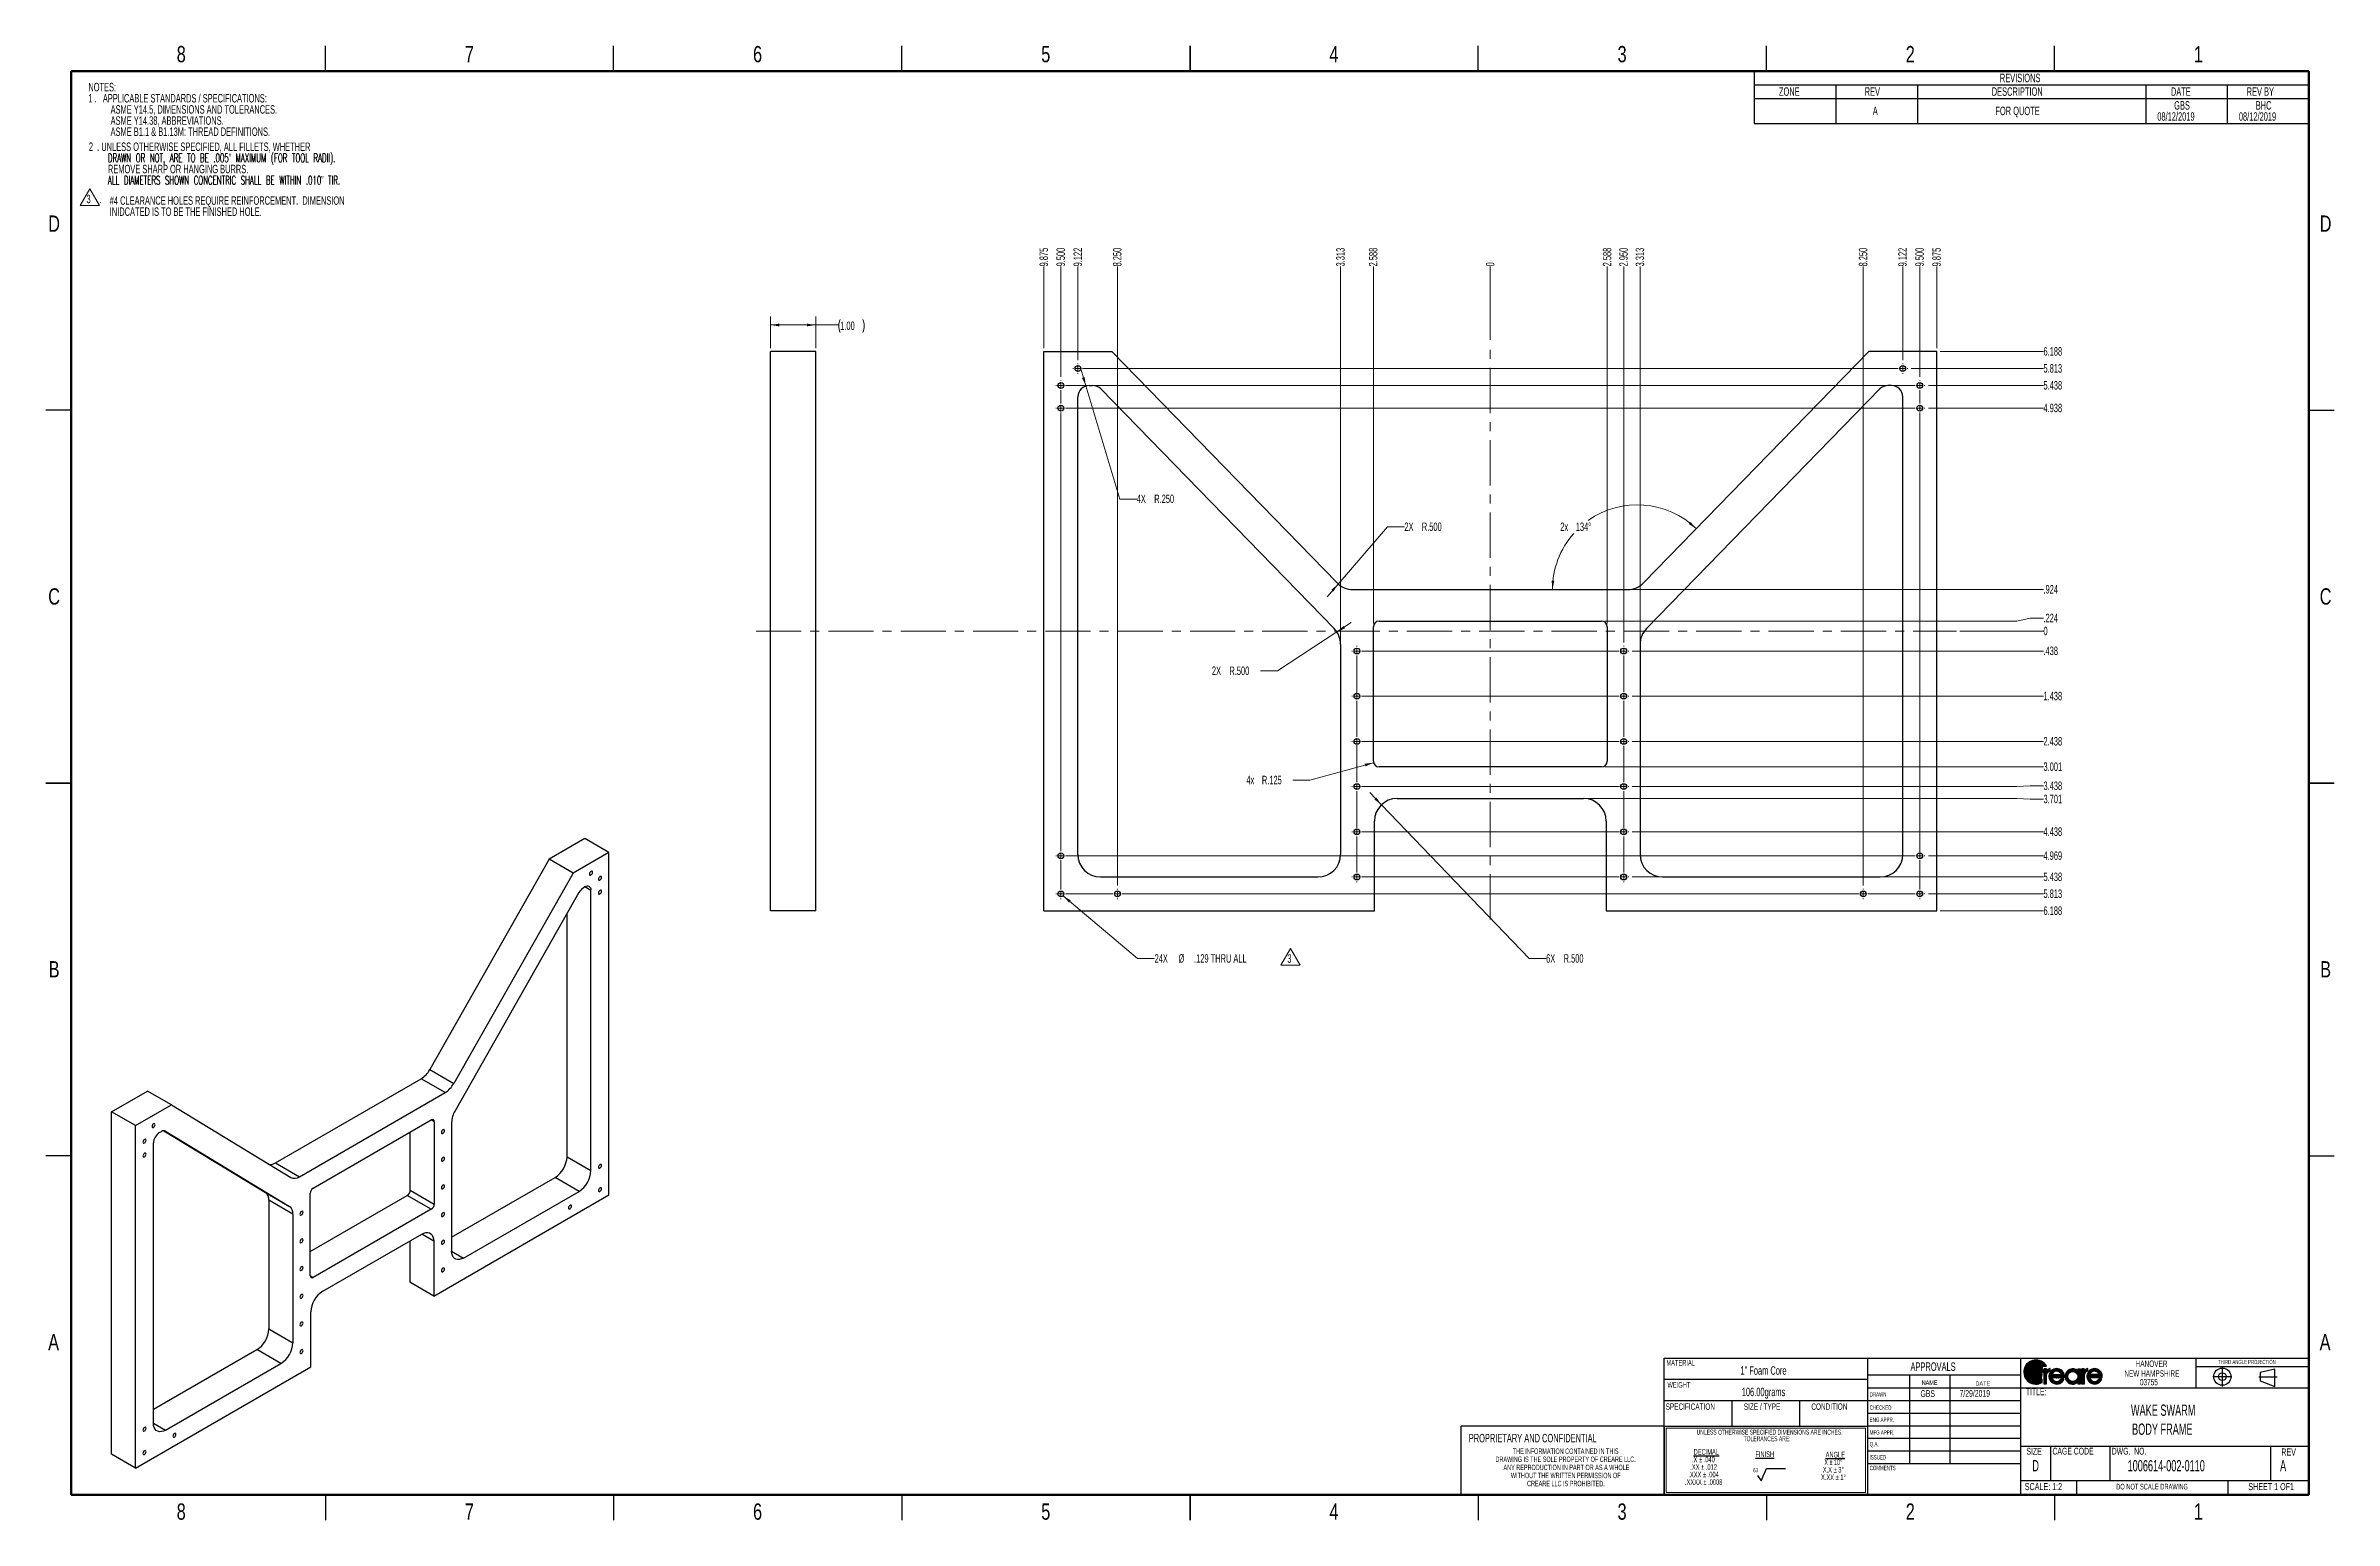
# Model space of a CAD drawing. Header units: inches. Extents: x 0.1 to 33.9, y 0.1 to 21.9.
import ezdxf

# ---------------------------------------------------------------- set-up
doc = ezdxf.new("R2010")
doc.units = ezdxf.units.IN
doc.header["$MEASUREMENT"] = 0
doc.linetypes.add('CENTERX2', pattern=[0.8, 0.5, -0.1, 0.1, -0.1])
doc.layers.add('AM_VIS', color=179, linetype='Continuous', lineweight=35)
doc.layers.add('FORMAT', color=7, linetype='Continuous')
doc.layers.add('SLD-0', color=179, linetype='Continuous')
doc.styles.add('SLDTEXTSTYLE0', font='TXT', dxfattribs={"width": 0.605})
doc.styles.add('SLDTEXTSTYLE1', font='TXT', dxfattribs={"width": 0.605, "bigfont": 'bigfont'})
doc.styles.add('SLDTEXTSTYLE2', font='TXT', dxfattribs={"width": 0.575})
doc.styles.add('SLDTEXTSTYLE3', font='TXT', dxfattribs={"width": 0.75})
doc.dimstyles.new('SLDDIMSTYLE0', dxfattribs={"dimtxt": 0.125, "dimasz": 0.13, "dimexe": 0, "dimexo": 0.0625, "dimgap": 0.03125, "dimtad": 0, "dimtih": 1, "dimtoh": 1, "dimdec": 0, "dimlfac": 1.5, "dimrnd": 1e-09, "dimdsep": 46, "dimtxsty": 'SLDTEXTSTYLE0', "dimblk1": 'NONE', "dimblk2": 'NONE', "dimsah": 1, "dimcen": 0.09, "dimadec": 0, "dimazin": 2, "dimtfac": 1, "dimtdec": 0, "dimtofl": 0, "dimtmove": 0, "dimatfit": 3, "dimldrblk": 'NONE', "dimfxl": 1, "dimfrac": 2, "dimtolj": 1, "dimtzin": 12, "dimarcsym": 0})
doc.dimstyles.new('SLDDIMSTYLE1', dxfattribs={"dimtxt": 0.125, "dimasz": 0.13, "dimexe": 0, "dimexo": 0.0625, "dimgap": 0.03125, "dimtad": 0, "dimtih": 1, "dimtoh": 1, "dimdec": 3, "dimlfac": 1.5, "dimrnd": 1e-09, "dimzin": 12, "dimdsep": 46, "dimtxsty": 'SLDTEXTSTYLE0', "dimblk1": 'NONE', "dimblk2": 'NONE', "dimsah": 1, "dimcen": 0.09, "dimadec": 0, "dimazin": 3, "dimtfac": 1, "dimtdec": 3, "dimtofl": 0, "dimtmove": 0, "dimatfit": 3, "dimldrblk": 'NONE', "dimfxl": 1, "dimfrac": 2, "dimtolj": 1, "dimtzin": 12, "dimarcsym": 0})
doc.dimstyles.new('SLDDIMSTYLE2', dxfattribs={"dimtxt": 0.125, "dimasz": 0.13, "dimexe": 0, "dimexo": 0.0625, "dimgap": 0.03125, "dimtad": 0, "dimtih": 1, "dimtoh": 1, "dimdec": 3, "dimlfac": 1.5, "dimrnd": 1e-09, "dimzin": 4, "dimdsep": 46, "dimtxsty": 'SLDTEXTSTYLE0', "dimblk1": 'NONE', "dimblk2": 'NONE', "dimsah": 1, "dimcen": 0.09, "dimadec": 0, "dimazin": 1, "dimtfac": 1, "dimtdec": 3, "dimtofl": 0, "dimtmove": 0, "dimatfit": 3, "dimldrblk": 'NONE', "dimfxl": 1, "dimfrac": 2, "dimtolj": 1, "dimtzin": 12, "dimarcsym": 0})
doc.dimstyles.new('SLDDIMSTYLE3', dxfattribs={"dimtxt": 0.125, "dimasz": 0.13, "dimexe": 0, "dimexo": 0.0625, "dimgap": 0.03125, "dimtad": 0, "dimtih": 1, "dimtoh": 1, "dimdec": 3, "dimlfac": 1.5, "dimrnd": 1e-09, "dimzin": 12, "dimdsep": 46, "dimtxsty": 'SLDTEXTSTYLE0', "dimsah": 1, "dimcen": 0, "dimadec": 0, "dimazin": 3, "dimtfac": 1, "dimtdec": 3, "dimtofl": 0, "dimtmove": 0, "dimatfit": 3, "dimfxl": 1, "dimfrac": 2, "dimtolj": 1, "dimtzin": 12, "dimarcsym": 0})
doc.dimstyles.new('SLDDIMSTYLE4', dxfattribs={"dimtxt": 0.125, "dimasz": 0.13, "dimexe": 0, "dimexo": 0.0625, "dimgap": 0.03125, "dimtad": 0, "dimtih": 1, "dimtoh": 1, "dimdec": 3, "dimlfac": 1.5, "dimrnd": 1e-09, "dimzin": 4, "dimdsep": 46, "dimtxsty": 'SLDTEXTSTYLE0', "dimsah": 1, "dimcen": 0, "dimadec": 0, "dimazin": 1, "dimtfac": 1, "dimtdec": 3, "dimtofl": 0, "dimtmove": 1, "dimatfit": 3, "dimfxl": 1, "dimfrac": 2, "dimtolj": 1, "dimtzin": 12, "dimarcsym": 0})
doc.dimstyles.new('SLDDIMSTYLE5', dxfattribs={"dimtxt": 0.125, "dimasz": 0.13, "dimexe": 0, "dimexo": 0.0625, "dimgap": 0.03125, "dimtad": 0, "dimtih": 1, "dimtoh": 1, "dimdec": 3, "dimlfac": 1.5, "dimrnd": 1e-09, "dimzin": 12, "dimdsep": 46, "dimtxsty": 'SLDTEXTSTYLE0', "dimsah": 1, "dimcen": 0, "dimadec": 0, "dimazin": 3, "dimtfac": 1, "dimtdec": 3, "dimtofl": 0, "dimtmove": 0, "dimatfit": 3, "dimfxl": 1, "dimfrac": 2, "dimtolj": 1, "dimtzin": 12, "dimarcsym": 0})
doc.dimstyles.new('SLDDIMSTYLE6', dxfattribs={"dimtxt": 0.125, "dimasz": 0.13, "dimexe": 0, "dimexo": 0.0625, "dimgap": 0.03125, "dimtad": 0, "dimtih": 1, "dimtoh": 1, "dimdec": 4, "dimlfac": 1.5, "dimzin": 12, "dimdsep": 46, "dimtxsty": 'SLDTEXTSTYLE0', "dimsah": 1, "dimcen": 0.09, "dimadec": 0, "dimazin": 3, "dimtfac": 1, "dimtdec": 0, "dimtofl": 0, "dimtmove": 0, "dimatfit": 3, "dimfxl": 1, "dimfrac": 2, "dimtolj": 1, "dimtzin": 12, "dimarcsym": 0})
doc.dimstyles.new('SLDDIMSTYLE7', dxfattribs={"dimtxt": 0.125, "dimasz": 0.13, "dimexe": 0, "dimexo": 0.0625, "dimgap": 0.03125, "dimtad": 0, "dimtih": 1, "dimtoh": 1, "dimlfac": 1.5, "dimrnd": 1e-09, "dimzin": 4, "dimdsep": 46, "dimtxsty": 'SLDTEXTSTYLE0', "dimsah": 1, "dimcen": 0.09, "dimadec": 0, "dimazin": 1, "dimtfac": 1, "dimtofl": 0, "dimtmove": 0, "dimatfit": 3, "dimfxl": 1, "dimfrac": 2, "dimtolj": 1, "dimtzin": 12, "dimarcsym": 0})

msp = doc.modelspace()

# ---------------------------------------------------------------- texts
at = {"color": 3, "linetype": 'Continuous', "lineweight": 0}
for s, insert, char_height, attachment_point, style in [('8', (2.122583, 21.872586), 0.24, 2, 'SLDTEXTSTYLE3'), ('7', (6.372583, 21.872586), 0.24, 2, 'SLDTEXTSTYLE3'), ('6', (10.622583, 21.872586), 0.24, 2, 'SLDTEXTSTYLE3'), ('5', (14.872583, 21.872586), 0.24, 2, 'SLDTEXTSTYLE3'), ('4', (19.122583, 21.872586), 0.24, 2, 'SLDTEXTSTYLE3'), ('3', (23.372583, 21.872586), 0.24, 2, 'SLDTEXTSTYLE3'), ('2', (27.622583, 21.872586), 0.24, 2, 'SLDTEXTSTYLE3'), ('1', (31.872583, 21.872586), 0.24, 2, 'SLDTEXTSTYLE3'), ('D', (0.24725, 19.372586), 0.24, 2, 'SLDTEXTSTYLE3'), ('D', (33.74725, 19.372586), 0.24, 2, 'SLDTEXTSTYLE3'), ('C', (0.2475, 13.872586), 0.24, 2, 'SLDTEXTSTYLE3'), ('C', (33.7475, 13.872586), 0.24, 2, 'SLDTEXTSTYLE3'), ('B', (0.248167, 8.372586), 0.24, 2, 'SLDTEXTSTYLE3'), ('B', (33.748167, 8.372586), 0.24, 2, 'SLDTEXTSTYLE3'), ('A', (0.240417, 2.872586), 0.24, 2, 'SLDTEXTSTYLE3'), ('A', (33.740417, 2.872586), 0.24, 2, 'SLDTEXTSTYLE3'), ('MATERIAL', (24.026265, 2.488269), 0.0833333, 1, 'SLDTEXTSTYLE0'), ('APPROVALS', (27.626078, 2.453592), 0.125, 1, 'SLDTEXTSTYLE0'), ('HANOVER', (31.180847, 2.481037), 0.09375, 2, 'SLDTEXTSTYLE0'), ('THIRD ANGLE PROJECTION', (32.162564, 2.490856), 0.0625, 1, 'SLDTEXTSTYLE0'), ('WEIGHT', (24.04193, 2.16275), 0.0833333, 1, 'SLDTEXTSTYLE0'), ('GBS', (27.77285, 2.044168), 0.1, 1, 'SLDTEXTSTYLE0'), ('NAME', (27.790077, 2.186916), 0.065, 1, 'SLDTEXTSTYLE3'), ('7/29/2019', (28.34893, 2.046449), 0.1, 1, 'SLDTEXTSTYLE0'), ('DATE', (28.58399, 2.174112), 0.065, 1, 'SLDTEXTSTYLE3'), ('TITLE:', (29.327157, 2.069643), 0.1, 1, 'SLDTEXTSTYLE0'), ('NEW HAMPSHIRE', (31.185133, 2.337109), 0.09375, 2, 'SLDTEXTSTYLE0'), ('03755', (31.141657, 2.209573), 0.09375, 2, 'SLDTEXTSTYLE0'), ('SPECIFICATION', (24.015197, 1.847846), 0.09375, 1, 'SLDTEXTSTYLE0'), ('CHECKED', (27.023813, 1.818867), 0.065, 1, 'SLDTEXTSTYLE0'), ('DRAWN', (27.023841, 2.01341), 0.065, 1, 'SLDTEXTSTYLE0'), ('WAKE SWARM', (31.352568, 1.831964), 0.1666667, 2, 'SLDTEXTSTYLE0'), ('PROPRIETARY AND CONFIDENTIAL', (21.111223, 1.398907), 0.125, 1, 'SLDTEXTSTYLE0'), ('ENG APPR.', (27.023895, 1.639691), 0.065, 1, 'SLDTEXTSTYLE0'), ('MFG APPR.', (27.024311, 1.452561), 0.065, 1, 'SLDTEXTSTYLE0'), ('BODY FRAME', (31.339451, 1.551832), 0.1666667, 2, 'SLDTEXTSTYLE0'), ('ISSUED', (27.021602, 1.086004), 0.065, 1, 'SLDTEXTSTYLE0'), ('Q.A.', (27.024754, 1.28067), 0.065, 1, 'SLDTEXTSTYLE0'), ('SIZE', (29.335196, 1.192688), 0.1, 1, 'SLDTEXTSTYLE0'), ('D', (29.471533, 1.012742), 0.166667, 2, 'SLDTEXTSTYLE0'), ('CAGE CODE', (29.719276, 1.193799), 0.1, 1, 'SLDTEXTSTYLE0'), ('DWG.  NO.', (30.593507, 1.193799), 0.1, 1, 'SLDTEXTSTYLE0'), ('1006614-002-0110', (30.827524, 1.012742), 0.16666667, 1, 'SLDTEXTSTYLE0'), ('A', (33.076477, 1.012742), 0.166667, 1, 'SLDTEXTSTYLE0'), ('REV', (33.202043, 1.184023), 0.1041667, 2, 'SLDTEXTSTYLE0'), ('COMMENTS', (27.023477, 0.928654), 0.065, 1, 'SLDTEXTSTYLE0'), ('8', (2.122583, 0.372586), 0.24, 2, 'SLDTEXTSTYLE3'), ('7', (6.372583, 0.372586), 0.24, 2, 'SLDTEXTSTYLE3'), ('6', (10.622583, 0.372586), 0.24, 2, 'SLDTEXTSTYLE3'), ('5', (14.872583, 0.372586), 0.24, 2, 'SLDTEXTSTYLE3'), ('4', (19.122583, 0.372586), 0.24, 2, 'SLDTEXTSTYLE3'), ('3', (23.372583, 0.372586), 0.24, 2, 'SLDTEXTSTYLE3'), ('2', (27.622583, 0.372586), 0.24, 2, 'SLDTEXTSTYLE3'), ('DO NOT SCALE DRAWING', (31.188123, 0.662475), 0.08333333, 2, 'SLDTEXTSTYLE0'), ('1', (31.872583, 0.372586), 0.24, 2, 'SLDTEXTSTYLE3')]:
    msp.add_mtext(s, dxfattribs=dict(at, insert=insert, char_height=char_height, attachment_point=attachment_point, style=style))
at = {"layer": 'FORMAT', "style": 'SLDTEXTSTYLE0'}
for s, insert, char_height, attachment_point in [('1" Foam Core', (25.457694, 2.396369), 0.125, 2), ('106.00grams', (25.458003, 2.080461), 0.125, 2), ('SIZE / TYPE', (25.168098, 1.847846), 0.09375, 1), ('CONDITION', (26.163674, 1.847846), 0.09375, 1), ('SCALE: 1:2', (29.311333, 0.673154), 0.1041667, 1), ('SHEET 1 OF1', (32.944919, 0.673154), 0.10416667, 2)]:
    msp.add_mtext(s, dxfattribs=dict(at, insert=insert, char_height=char_height, attachment_point=attachment_point))

# ---------------------------------------------------------------- blocks, each defined once
blk = doc.blocks.new('SW_NOTE_1')
at = {"layer": 'FORMAT', "color": 0, "char_height": 0.0833, "attachment_point": 2}
for s, insert, style in [('\\LANGLE', (0.237, 0.107), 'SLDTEXTSTYLE0'), ('X.XX ± 1°', (0.209, -0.226), 'SLDTEXTSTYLE0'), ('X.X ± 3°', (0.207, -0.115), 'SLDTEXTSTYLE0'), ('X ± 10°', (0.207, -0.004), 'SLDTEXTSTYLE2')]:
    blk.add_mtext(s, dxfattribs=dict(at, insert=insert, style=style))
blk = doc.blocks.new('SW_NOTE_2')
at = {"layer": 'FORMAT', "color": 0, "char_height": 0.07292, "attachment_point": 2, "style": 'SLDTEXTSTYLE0'}
for s, insert in [('UNLESS OTHERWISE SPECIFIED DIMENSIONS ARE INCHES.', (1.434, 0.094)), ('TOLERANCES ARE:', (1.397, -0.003))]:
    blk.add_mtext(s, dxfattribs=dict(at, insert=insert))
blk = doc.blocks.new('SW_NOTE_3')
at = {"layer": 'FORMAT', "color": 0, "attachment_point": 2, "style": 'SLDTEXTSTYLE0'}
for s, insert, char_height in [('\\L DECIMAL', (0.311, 0.107), 0.0833), ('.XXXX ± .0008', (0.284, -0.337), 0.08333), ('.XXX ± .004', (0.282, -0.226), 0.08333), ('.XX ± .012', (0.283, -0.115), 0.0833), ('.X ± .040', (0.28, -0.004), 0.0833)]:
    blk.add_mtext(s, dxfattribs=dict(at, insert=insert, char_height=char_height))
blk = doc.blocks.new('TOLERANCE BLOCK MEDIUM')
at = {"color": 7, "linetype": 'Continuous', "lineweight": 18}
for p, q in [((12.014, 1.47), (12.014, 0.522)), ((12.014, 1.47), (14.954, 1.47)), ((14.954, 1.47), (14.954, 0.522)), ((14.984, 0.492), (11.984, 0.492)), ((12.014, 0.522), (14.954, 0.522))]:
    blk.add_line(p, q, dxfattribs=at)
at = {"layer": 'FORMAT'}
for p, q in [((11.984, 1.5), (14.984, 1.5)), ((11.984, 1.5), (11.984, 0.492)), ((14.984, 1.5), (14.984, 0.492)), ((13.362, 0.771), (13.419, 0.694)), ((13.419, 0.694), (13.497, 0.875)), ((13.497, 0.875), (13.775, 0.875)), ((11.984, 0.492), (14.984, 0.492))]:
    blk.add_line(p, q, dxfattribs=at)
at = {"layer": 'FORMAT', "color": 7}
for name, p in [('SW_NOTE_2', (12.107, 1.355)), ('SW_NOTE_3', (12.285, 1.055)), ('SW_NOTE_1', (14.273, 1.015))]:
    blk.add_blockref(name, p, dxfattribs=at)
at = {"layer": 'FORMAT', "attachment_point": 1, "style": 'SLDTEXTSTYLE0'}
for s, insert, char_height in [('\\LFINISH', (13.332, 1.128), 0.0833), ('63', (13.299, 0.883), 0.0625)]:
    blk.add_mtext(s, dxfattribs=dict(at, insert=insert, char_height=char_height))
blk = doc.blocks.new('SW_NOTE_0')
at = {"layer": 'FORMAT', "color": 0, "char_height": 0.125, "attachment_point": 1}
for s, insert, style in [('2  . UNLESS OTHERWISE SPECIFIED, ALL FILLETS, WHETHER', (0, 0.161), 'SLDTEXTSTYLE0'), ('DRAWN OR NOT, ARE TO BE .005\\M+18168 MAXIMUM (FOR TOOL RADII).', (0.281, -0.003), 'SLDTEXTSTYLE1'), ('ALL DIAMETERS SHOWN CONCENTRIC SHALL BE WITHIN .010\\M+18168 TIR.', (0.281, -0.332), 'SLDTEXTSTYLE1'), ('REMOVE SHARP OR HANGING BURRS.', (0.281, -0.168), 'SLDTEXTSTYLE0')]:
    blk.add_mtext(s, dxfattribs=dict(at, insert=insert, style=style))
blk = doc.blocks.new('Note 2.1')
at = {"layer": 'FORMAT', "color": 7}
blk.add_blockref('SW_NOTE_0', (0.001, 0.656), dxfattribs=at)
blk = doc.blocks.new('SW_NOTE_4')
at = {"layer": 'FORMAT', "color": 0, "char_height": 0.125, "attachment_point": 1, "style": 'SLDTEXTSTYLE0'}
for s, insert in [('NOTES:', (0, 0.161)), ('1 .   APPLICABLE STANDARDS / SPECIFICATIONS:', (0, -0.003)), ('ASME Y14.5, DIMENSIONS AND TOLERANCES.', (0.328, -0.168)), ('ASME Y14.38, ABBREVIATIONS.', (0.328, -0.332)), ('ASME B1.1 & B1.13M: THREAD DEFINITIONS.', (0.328, -0.496))]:
    blk.add_mtext(s, dxfattribs=dict(at, insert=insert))
blk = doc.blocks.new('Note 1.1')
at = {"layer": 'FORMAT', "color": 7}
blk.add_blockref('SW_NOTE_4', (0.382, -0.482), dxfattribs=at)
blk = doc.blocks.new('SW_NOTE_5')
at = {"color": 0, "linetype": 'Continuous', "lineweight": 0}
for p, q in [((-0.095, 0), (0.048, 0.247)), ((0.19, 0), (-0.095, 0)), ((0.048, 0.247), (0.19, 0))]:
    blk.add_line(p, q, dxfattribs=at)
at = {"color": 0, "linetype": 'Continuous', "lineweight": 0, "char_height": 0.125, "attachment_point": 1, "style": 'SLDTEXTSTYLE0'}
for s, insert in [('3', (0, 0.161)), ('.', (0.19, 0.161))]:
    blk.add_mtext(s, dxfattribs=dict(at, insert=insert))
blk = doc.blocks.new('SW_NOTE_6')
at = {"color": 0, "linetype": 'Continuous', "lineweight": 0}
for p, q in [((-0.095, 0), (0.048, 0.247)), ((0.19, 0), (-0.095, 0)), ((0.048, 0.247), (0.19, 0))]:
    blk.add_line(p, q, dxfattribs=at)
at = {"color": 0, "linetype": 'Continuous', "lineweight": 0, "insert": (0, 0.161), "char_height": 0.125, "attachment_point": 1, "style": 'SLDTEXTSTYLE0'}
blk.add_mtext('3', dxfattribs=at)
blk = doc.blocks.new('SW_NOTE_7')
at = {"color": 0, "linetype": 'Continuous', "lineweight": 0, "char_height": 0.125, "attachment_point": 1, "style": 'SLDTEXTSTYLE0'}
for s, insert in [('#4 CLEARANCE HOLES REQUIRE REINFORCEMENT.  DIMENSION', (0, 0.161)), ('INIDCATED IS TO BE THE FINISHED HOLE.', (0, -0.003))]:
    blk.add_mtext(s, dxfattribs=dict(at, insert=insert))
blk = doc.blocks.new('SW_NOTE_8')
at = {"color": 0, "linetype": 'Continuous', "lineweight": 0, "char_height": 0.08, "attachment_point": 2, "style": 'SLDTEXTSTYLE0'}
for s, insert in [('THE INFORMATION CONTAINED IN THIS', (1.034, 0.103)), ('DRAWING IS THE SOLE PROPERTY OF CREARE LLC.', (1.033, -0.016)), ('ANY REPRODUCTION IN PART OR AS A WHOLE', (1.045, -0.136)), ('WITHOUT THE WRITTEN PERMISSION OF', (1.035, -0.255)), ('CREARE LLC IS PROHIBITED.', (1.038, -0.374))]:
    blk.add_mtext(s, dxfattribs=dict(at, insert=insert))
blk = doc.blocks.new('SW_TABLEANNOTATION_0')
at = {"layer": 'FORMAT', "color": 0}
for p, q in [((0, 0), (0, -0.77)), ((8.177, 0), (0, 0)), ((8.177, -0.77), (8.177, 0)), ((0, -0.201), (8.177, -0.201)), ((1.203, -0.201), (1.203, -0.77)), ((2.406, -0.201), (2.406, -0.77)), ((5.772, -0.201), (5.772, -0.77)), ((6.975, -0.201), (6.975, -0.77)), ((0, -0.402), (8.177, -0.402)), ((0, -0.77), (8.177, -0.77))]:
    blk.add_line(p, q, dxfattribs=at)
at = {"layer": 'FORMAT', "color": 0, "char_height": 0.125, "attachment_point": 1, "style": 'SLDTEXTSTYLE0'}
for s, insert in [('ZONE', (0.363, -0.237)), ('REV', (1.628, -0.237)), ('DESCRIPTION', (3.502, -0.237)), ('REVISIONS', (3.621, -0.036)), ('DATE', (6.144, -0.237)), ('REV BY', (7.261, -0.237)), ('A', (1.747, -0.522)), ('FOR QUOTE', (3.555, -0.522)), ('08/12/2019', (5.943, -0.605)), ('GBS', (6.192, -0.441)), ('08/12/2019', (7.146, -0.605)), ('BHC', (7.395, -0.441))]:
    blk.add_mtext(s, dxfattribs=dict(at, insert=insert))
blk = doc.blocks.new('_D')
at = {"color": 3, "linetype": 'Continuous', "lineweight": 18}
for p, q in [((29.193, 13.239), (28.355, 13.239)), ((29.39, 13.239), (29.193, 13.239)), ((29.39, 13.239), (29.587, 13.239))]:
    blk.add_line(p, q, dxfattribs=at)
at = {"color": 3, "linetype": 'Continuous', "lineweight": 18, "insert": (29.587, 13.305), "char_height": 0.125, "attachment_point": 1, "style": 'SLDTEXTSTYLE0'}
blk.add_mtext('0', dxfattribs=at)
blk = doc.blocks.new('_NONE')
blk = doc.blocks.new('_D_1')
at = {"color": 3, "linetype": 'Continuous', "lineweight": 18}
blk.add_line((23.522, 12.947), (29.587, 12.947), dxfattribs=at)
at = {"color": 3, "linetype": 'Continuous', "lineweight": 18, "insert": (29.587, 13.013), "char_height": 0.125, "attachment_point": 1, "style": 'SLDTEXTSTYLE0'}
blk.add_mtext('.438', dxfattribs=at)
blk = doc.blocks.new('_D_2')
at = {"color": 3, "linetype": 'Continuous', "lineweight": 18}
blk.add_line((23.522, 12.281), (29.587, 12.281), dxfattribs=at)
at = {"color": 3, "linetype": 'Continuous', "lineweight": 18, "insert": (29.587, 12.346), "char_height": 0.125, "attachment_point": 1, "style": 'SLDTEXTSTYLE0'}
blk.add_mtext('1.438', dxfattribs=at)
blk = doc.blocks.new('_D_3')
at = {"color": 3, "linetype": 'Continuous', "lineweight": 18}
blk.add_line((23.522, 11.614), (29.587, 11.614), dxfattribs=at)
at = {"color": 3, "linetype": 'Continuous', "lineweight": 18, "insert": (29.587, 11.679), "char_height": 0.125, "attachment_point": 1, "style": 'SLDTEXTSTYLE0'}
blk.add_mtext('2.438', dxfattribs=at)
blk = doc.blocks.new('_D_4')
at = {"color": 3, "linetype": 'Continuous', "lineweight": 18}
blk.add_line((23.121, 11.239), (29.587, 11.239), dxfattribs=at)
at = {"color": 3, "linetype": 'Continuous', "lineweight": 18, "insert": (29.587, 11.304), "char_height": 0.125, "attachment_point": 1, "style": 'SLDTEXTSTYLE0'}
blk.add_mtext('3.001', dxfattribs=at)
blk = doc.blocks.new('_D_5')
at = {"color": 3, "linetype": 'Continuous', "lineweight": 18}
for p, q in [((29.193, 10.947), (23.522, 10.947)), ((29.39, 10.957), (29.193, 10.947)), ((29.39, 10.957), (29.587, 10.957))]:
    blk.add_line(p, q, dxfattribs=at)
at = {"color": 3, "linetype": 'Continuous', "lineweight": 18, "insert": (29.587, 11.022), "char_height": 0.125, "attachment_point": 1, "style": 'SLDTEXTSTYLE0'}
blk.add_mtext('3.438', dxfattribs=at)
blk = doc.blocks.new('_D_6')
at = {"color": 3, "linetype": 'Continuous', "lineweight": 18}
for p, q in [((29.193, 10.772), (22.854, 10.772)), ((29.39, 10.763), (29.193, 10.772)), ((29.39, 10.763), (29.587, 10.763))]:
    blk.add_line(p, q, dxfattribs=at)
at = {"color": 3, "linetype": 'Continuous', "lineweight": 18, "insert": (29.587, 10.828), "char_height": 0.125, "attachment_point": 1, "style": 'SLDTEXTSTYLE0'}
blk.add_mtext('3.701', dxfattribs=at)
blk = doc.blocks.new('_D_7')
at = {"color": 3, "linetype": 'Continuous', "lineweight": 18}
blk.add_line((23.522, 10.281), (29.587, 10.281), dxfattribs=at)
at = {"color": 3, "linetype": 'Continuous', "lineweight": 18, "insert": (29.587, 10.346), "char_height": 0.125, "attachment_point": 1, "style": 'SLDTEXTSTYLE0'}
blk.add_mtext('4.438', dxfattribs=at)
blk = doc.blocks.new('_D_8')
at = {"color": 3, "linetype": 'Continuous', "lineweight": 18}
blk.add_line((27.889, 9.927), (29.587, 9.927), dxfattribs=at)
at = {"color": 3, "linetype": 'Continuous', "lineweight": 18, "insert": (29.587, 9.992), "char_height": 0.125, "attachment_point": 1, "style": 'SLDTEXTSTYLE0'}
blk.add_mtext('4.969', dxfattribs=at)
blk = doc.blocks.new('_D_9')
at = {"color": 3, "linetype": 'Continuous', "lineweight": 18}
blk.add_line((23.522, 9.614), (29.587, 9.614), dxfattribs=at)
at = {"color": 3, "linetype": 'Continuous', "lineweight": 18, "insert": (29.587, 9.679), "char_height": 0.125, "attachment_point": 1, "style": 'SLDTEXTSTYLE0'}
blk.add_mtext('5.438', dxfattribs=at)
blk = doc.blocks.new('_D_10')
at = {"color": 3, "linetype": 'Continuous', "lineweight": 18}
blk.add_line((27.889, 9.364), (29.587, 9.364), dxfattribs=at)
at = {"color": 3, "linetype": 'Continuous', "lineweight": 18, "insert": (29.587, 9.43), "char_height": 0.125, "attachment_point": 1, "style": 'SLDTEXTSTYLE0'}
blk.add_mtext('5.813', dxfattribs=at)
blk = doc.blocks.new('_D_11')
at = {"color": 3, "linetype": 'Continuous', "lineweight": 18}
blk.add_line((28.062, 9.114), (29.587, 9.114), dxfattribs=at)
at = {"color": 3, "linetype": 'Continuous', "lineweight": 18, "insert": (29.587, 9.18), "char_height": 0.125, "attachment_point": 1, "style": 'SLDTEXTSTYLE0'}
blk.add_mtext('6.188', dxfattribs=at)
blk = doc.blocks.new('_D_12')
at = {"color": 3, "linetype": 'Continuous', "lineweight": 18}
for p, q in [((29.193, 13.389), (23.121, 13.389)), ((29.39, 13.433), (29.193, 13.389)), ((29.39, 13.433), (29.587, 13.433))]:
    blk.add_line(p, q, dxfattribs=at)
at = {"color": 3, "linetype": 'Continuous', "lineweight": 18, "insert": (29.587, 13.498), "char_height": 0.125, "attachment_point": 1, "style": 'SLDTEXTSTYLE0'}
blk.add_mtext('.224', dxfattribs=at)
blk = doc.blocks.new('_D_13')
at = {"color": 3, "linetype": 'Continuous', "lineweight": 18}
blk.add_line((23.505, 13.855), (29.587, 13.855), dxfattribs=at)
at = {"color": 3, "linetype": 'Continuous', "lineweight": 18, "insert": (29.587, 13.921), "char_height": 0.125, "attachment_point": 1, "style": 'SLDTEXTSTYLE0'}
blk.add_mtext('.924', dxfattribs=at)
blk = doc.blocks.new('_D_14')
at = {"color": 3, "linetype": 'Continuous', "lineweight": 18}
blk.add_line((27.889, 16.531), (29.587, 16.531), dxfattribs=at)
at = {"color": 3, "linetype": 'Continuous', "lineweight": 18, "insert": (29.587, 16.596), "char_height": 0.125, "attachment_point": 1, "style": 'SLDTEXTSTYLE0'}
blk.add_mtext('4.938', dxfattribs=at)
blk = doc.blocks.new('_D_15')
at = {"color": 3, "linetype": 'Continuous', "lineweight": 18}
blk.add_line((27.889, 16.864), (29.587, 16.864), dxfattribs=at)
at = {"color": 3, "linetype": 'Continuous', "lineweight": 18, "insert": (29.587, 16.93), "char_height": 0.125, "attachment_point": 1, "style": 'SLDTEXTSTYLE0'}
blk.add_mtext('5.438', dxfattribs=at)
blk = doc.blocks.new('_D_16')
at = {"color": 3, "linetype": 'Continuous', "lineweight": 18}
blk.add_line((27.637, 17.114), (29.587, 17.114), dxfattribs=at)
at = {"color": 3, "linetype": 'Continuous', "lineweight": 18, "insert": (29.587, 17.18), "char_height": 0.125, "attachment_point": 1, "style": 'SLDTEXTSTYLE0'}
blk.add_mtext('5.813', dxfattribs=at)
blk = doc.blocks.new('_D_17')
at = {"color": 3, "linetype": 'Continuous', "lineweight": 18}
blk.add_line((28.062, 17.364), (29.587, 17.364), dxfattribs=at)
at = {"color": 3, "linetype": 'Continuous', "lineweight": 18, "insert": (29.587, 17.43), "char_height": 0.125, "attachment_point": 1, "style": 'SLDTEXTSTYLE0'}
blk.add_mtext('6.188', dxfattribs=at)
blk = doc.blocks.new('_D_18')
at = {"color": 3, "linetype": 'Continuous', "lineweight": 18}
blk.add_line((21.429, 17.539), (21.429, 18.621), dxfattribs=at)
at = {"color": 3, "linetype": 'Continuous', "lineweight": 18, "insert": (21.364, 18.621), "char_height": 0.125, "attachment_point": 1, "rotation": 90, "style": 'SLDTEXTSTYLE0'}
blk.add_mtext('0', dxfattribs=at)
blk = doc.blocks.new('_D_19')
at = {"color": 3, "linetype": 'Continuous', "lineweight": 18}
blk.add_line((19.704, 13.355), (19.704, 18.621), dxfattribs=at)
at = {"color": 3, "linetype": 'Continuous', "lineweight": 18, "insert": (19.639, 18.621), "char_height": 0.125, "attachment_point": 1, "rotation": 90, "style": 'SLDTEXTSTYLE0'}
blk.add_mtext('2.588', dxfattribs=at)
blk = doc.blocks.new('_D_20')
at = {"color": 3, "linetype": 'Continuous', "lineweight": 18}
blk.add_line((19.221, 13.096), (19.221, 18.621), dxfattribs=at)
at = {"color": 3, "linetype": 'Continuous', "lineweight": 18, "insert": (19.156, 18.621), "char_height": 0.125, "attachment_point": 1, "rotation": 90, "style": 'SLDTEXTSTYLE0'}
blk.add_mtext('3.313', dxfattribs=at)
blk = doc.blocks.new('_D_21')
at = {"color": 3, "linetype": 'Continuous', "lineweight": 18}
blk.add_line((15.929, 9.49), (15.929, 18.621), dxfattribs=at)
at = {"color": 3, "linetype": 'Continuous', "lineweight": 18, "insert": (15.864, 18.621), "char_height": 0.125, "attachment_point": 1, "rotation": 90, "style": 'SLDTEXTSTYLE0'}
blk.add_mtext('8.250', dxfattribs=at)
blk = doc.blocks.new('_D_22')
at = {"color": 3, "linetype": 'Continuous', "lineweight": 18}
blk.add_line((15.347, 17.24), (15.347, 18.621), dxfattribs=at)
at = {"color": 3, "linetype": 'Continuous', "lineweight": 18, "insert": (15.282, 18.621), "char_height": 0.125, "attachment_point": 1, "rotation": 90, "style": 'SLDTEXTSTYLE0'}
blk.add_mtext('9.122', dxfattribs=at)
blk = doc.blocks.new('_D_23')
at = {"color": 3, "linetype": 'Continuous', "lineweight": 18}
blk.add_line((15.096, 16.99), (15.096, 18.621), dxfattribs=at)
at = {"color": 3, "linetype": 'Continuous', "lineweight": 18, "insert": (15.031, 18.621), "char_height": 0.125, "attachment_point": 1, "rotation": 90, "style": 'SLDTEXTSTYLE0'}
blk.add_mtext('9.500', dxfattribs=at)
blk = doc.blocks.new('_D_24')
at = {"color": 3, "linetype": 'Continuous', "lineweight": 18}
blk.add_line((14.846, 17.414), (14.846, 18.621), dxfattribs=at)
at = {"color": 3, "linetype": 'Continuous', "lineweight": 18, "insert": (14.781, 18.621), "char_height": 0.125, "attachment_point": 1, "rotation": 90, "style": 'SLDTEXTSTYLE0'}
blk.add_mtext('9.875', dxfattribs=at)
blk = doc.blocks.new('_D_25')
at = {"color": 3, "linetype": 'Continuous', "lineweight": 18}
blk.add_line((23.154, 13.355), (23.154, 18.621), dxfattribs=at)
at = {"color": 3, "linetype": 'Continuous', "lineweight": 18, "insert": (23.089, 18.621), "char_height": 0.125, "attachment_point": 1, "rotation": 90, "style": 'SLDTEXTSTYLE0'}
blk.add_mtext('2.588', dxfattribs=at)
blk = doc.blocks.new('_D_26')
at = {"color": 3, "linetype": 'Continuous', "lineweight": 18}
blk.add_line((23.396, 13.073), (23.396, 18.621), dxfattribs=at)
at = {"color": 3, "linetype": 'Continuous', "lineweight": 18, "insert": (23.331, 18.621), "char_height": 0.125, "attachment_point": 1, "rotation": 90, "style": 'SLDTEXTSTYLE0'}
blk.add_mtext('2.950', dxfattribs=at)
blk = doc.blocks.new('_D_27')
at = {"color": 3, "linetype": 'Continuous', "lineweight": 18}
blk.add_line((23.637, 13.096), (23.637, 18.621), dxfattribs=at)
at = {"color": 3, "linetype": 'Continuous', "lineweight": 18, "insert": (23.572, 18.621), "char_height": 0.125, "attachment_point": 1, "rotation": 90, "style": 'SLDTEXTSTYLE0'}
blk.add_mtext('3.313', dxfattribs=at)
blk = doc.blocks.new('_D_28')
at = {"color": 3, "linetype": 'Continuous', "lineweight": 18}
blk.add_line((26.929, 9.49), (26.929, 18.621), dxfattribs=at)
at = {"color": 3, "linetype": 'Continuous', "lineweight": 18, "insert": (26.864, 18.621), "char_height": 0.125, "attachment_point": 1, "rotation": 90, "style": 'SLDTEXTSTYLE0'}
blk.add_mtext('8.250', dxfattribs=at)
blk = doc.blocks.new('_D_29')
at = {"color": 3, "linetype": 'Continuous', "lineweight": 18}
blk.add_line((27.511, 17.24), (27.511, 18.621), dxfattribs=at)
at = {"color": 3, "linetype": 'Continuous', "lineweight": 18, "insert": (27.445, 18.621), "char_height": 0.125, "attachment_point": 1, "rotation": 90, "style": 'SLDTEXTSTYLE0'}
blk.add_mtext('9.122', dxfattribs=at)
blk = doc.blocks.new('_D_30')
at = {"color": 3, "linetype": 'Continuous', "lineweight": 18}
blk.add_line((27.762, 16.99), (27.762, 18.621), dxfattribs=at)
at = {"color": 3, "linetype": 'Continuous', "lineweight": 18, "insert": (27.697, 18.621), "char_height": 0.125, "attachment_point": 1, "rotation": 90, "style": 'SLDTEXTSTYLE0'}
blk.add_mtext('9.500', dxfattribs=at)
blk = doc.blocks.new('_D_31')
at = {"color": 3, "linetype": 'Continuous', "lineweight": 18}
blk.add_line((28.012, 17.414), (28.012, 18.621), dxfattribs=at)
at = {"color": 3, "linetype": 'Continuous', "lineweight": 18, "insert": (27.947, 18.621), "char_height": 0.125, "attachment_point": 1, "rotation": 90, "style": 'SLDTEXTSTYLE0'}
blk.add_mtext('9.875', dxfattribs=at)
blk = doc.blocks.new('_D_32')
at = {"color": 3, "linetype": 'Continuous', "lineweight": 18}
for p, q in [((15.128, 9.337), (16.228, 8.41)), ((16.228, 8.41), (16.478, 8.41))]:
    blk.add_line(p, q, dxfattribs=at)
blk.add_solid([(15.128, 9.337), (15.215, 9.238), (15.241, 9.268)], dxfattribs=at)
at = {"color": 3, "linetype": 'Continuous', "lineweight": 18, "char_height": 0.125, "attachment_point": 1, "style": 'SLDTEXTSTYLE0'}
for s, insert in [('24X', (16.478, 8.475)), ('%%c', (16.831, 8.475)), ('.129 THRU ALL', (17.06, 8.475))]:
    blk.add_mtext(s, dxfattribs=dict(at, insert=insert))
blk = doc.blocks.new('_D_33')
at = {"color": 3, "linetype": 'Continuous', "lineweight": 18}
for p, q in [((19.823, 10.679), (19.65, 10.859)), ((19.823, 10.679), (22.002, 8.41)), ((22.002, 8.41), (22.252, 8.41))]:
    blk.add_line(p, q, dxfattribs=at)
blk.add_solid([(19.823, 10.679), (19.748, 10.787), (19.719, 10.759)], dxfattribs=at)
at = {"color": 3, "linetype": 'Continuous', "lineweight": 18, "char_height": 0.125, "attachment_point": 1, "style": 'SLDTEXTSTYLE0'}
for s, insert in [('6X', (22.252, 8.475)), ('R.500', (22.51, 8.475))]:
    blk.add_mtext(s, dxfattribs=dict(at, insert=insert))
blk = doc.blocks.new('_D_34')
at = {"color": 3, "linetype": 'Continuous', "lineweight": 18}
for p, q in [((19.707, 11.3), (18.768, 11.041)), ((18.768, 11.041), (18.518, 11.041))]:
    blk.add_line(p, q, dxfattribs=at)
blk.add_solid([(19.707, 11.3), (19.576, 11.285), (19.587, 11.246)], dxfattribs=at)
at = {"color": 3, "linetype": 'Continuous', "lineweight": 18, "char_height": 0.125, "attachment_point": 1, "style": 'SLDTEXTSTYLE0'}
for s, insert in [('4x', (17.831, 11.107)), ('R.125', (18.06, 11.107))]:
    blk.add_mtext(s, dxfattribs=dict(at, insert=insert))
blk = doc.blocks.new('_D_35')
at = {"color": 3, "linetype": 'Continuous', "lineweight": 18}
for p, q in [((15.465, 16.857), (15.393, 17.097)), ((15.465, 16.857), (15.964, 15.19)), ((15.964, 15.19), (16.214, 15.19))]:
    blk.add_line(p, q, dxfattribs=at)
blk.add_solid([(15.465, 16.857), (15.446, 16.988), (15.408, 16.976)], dxfattribs=at)
at = {"color": 3, "linetype": 'Continuous', "lineweight": 18, "char_height": 0.125, "attachment_point": 1, "style": 'SLDTEXTSTYLE0'}
for s, insert in [('4X', (16.214, 15.255)), ('R.250', (16.472, 15.255))]:
    blk.add_mtext(s, dxfattribs=dict(at, insert=insert))
blk = doc.blocks.new('_D_36')
at = {"color": 3, "linetype": 'Continuous', "lineweight": 18}
for p, q in [((19.166, 13.229), (18.289, 12.654)), ((19.166, 13.229), (19.375, 13.366)), ((18.289, 12.654), (18.039, 12.654))]:
    blk.add_line(p, q, dxfattribs=at)
blk.add_solid([(19.166, 13.229), (19.286, 13.283), (19.264, 13.317)], dxfattribs=at)
at = {"color": 3, "linetype": 'Continuous', "lineweight": 18, "char_height": 0.125, "attachment_point": 1, "style": 'SLDTEXTSTYLE0'}
for s, insert in [('2X', (17.323, 12.719)), ('R.500', (17.581, 12.719))]:
    blk.add_mtext(s, dxfattribs=dict(at, insert=insert))
blk = doc.blocks.new('_D_37')
at = {"color": 3, "linetype": 'Continuous', "lineweight": 18}
for p, q in [((19.185, 13.936), (19.912, 14.778)), ((19.912, 14.778), (20.162, 14.778)), ((19.185, 13.936), (19.022, 13.747))]:
    blk.add_line(p, q, dxfattribs=at)
blk.add_solid([(19.185, 13.936), (19.085, 13.851), (19.116, 13.825)], dxfattribs=at)
at = {"color": 3, "linetype": 'Continuous', "lineweight": 18, "char_height": 0.125, "attachment_point": 1, "style": 'SLDTEXTSTYLE0'}
for s, insert in [('2X', (20.162, 14.843)), ('R.500', (20.419, 14.843))]:
    blk.add_mtext(s, dxfattribs=dict(at, insert=insert))
blk = doc.blocks.new('_D_38')
at = {"color": 3, "linetype": 'Continuous', "lineweight": 18}
for start, end in [(45.7639, 125.3748), (138.5586, 180)]:
    blk.add_arc((23.596, 13.855), 1.25, start, end, dxfattribs=at)
for points in [[(24.467, 14.751), (24.383, 14.851), (24.357, 14.821)], [(22.346, 13.855), (22.373, 13.984), (22.333, 13.986)]]:
    blk.add_solid(points, dxfattribs=at)
at = {"color": 3, "linetype": 'Continuous', "lineweight": 18, "char_height": 0.125, "attachment_point": 1, "style": 'SLDTEXTSTYLE0'}
for s, insert in [('2x', (22.461, 14.843)), ('134°', (22.69, 14.843))]:
    blk.add_mtext(s, dxfattribs=dict(at, insert=insert))
blk = doc.blocks.new('SW_CENTERMARKSYMBOL_0')
at = {"color": 0, "linetype": 'Continuous', "lineweight": 0}
for p, q in [((-0.067, 0), (-10.928, 0)), ((0, 0), (-0.033, 0)), ((0, 0.067), (0, 0.076)), ((0, 0), (0, 0.033)), ((0, 0), (0, -0.033)), ((0, 0), (0.033, 0)), ((0.067, 0), (0.076, 0)), ((0, -0.067), (0, -0.076))]:
    blk.add_line(p, q, dxfattribs=at)
blk = doc.blocks.new('SW_CENTERMARKSYMBOL_1')
at = {"color": 0, "linetype": 'Continuous', "lineweight": 0}
for p, q in [((-0.067, 0), (-0.765, 0)), ((0, 0), (-0.033, 0)), ((0, 0.067), (0, 0.076)), ((0, 0), (0, 0.033)), ((0, 0), (0, -0.033)), ((0, 0), (0.033, 0)), ((0.067, 0), (0.076, 0)), ((0, -0.067), (0, -0.076))]:
    blk.add_line(p, q, dxfattribs=at)
blk = doc.blocks.new('SW_CENTERMARKSYMBOL_2')
at = {"color": 0, "linetype": 'Continuous', "lineweight": 0}
for p, q in [((-0.067, 0), (-12.592, 0)), ((0, 0), (-0.033, 0)), ((0, 0.067), (0, 0.076)), ((0, 0), (0, 0.033)), ((0, 0), (0, -0.033)), ((0, 0), (0.033, 0)), ((0.067, 0), (0.076, 0)), ((0, -0.067), (0, -0.497))]:
    blk.add_line(p, q, dxfattribs=at)
blk = doc.blocks.new('SW_CENTERMARKSYMBOL_3')
at = {"color": 0, "linetype": 'Continuous', "lineweight": 0}
for p, q in [((-0.067, 0), (-0.766, 0)), ((0, 0), (-0.033, 0)), ((0, 0.067), (0, 0.076)), ((0, 0), (0, 0.033)), ((0, 0), (0, -0.033)), ((0, 0), (0.033, 0)), ((0.067, 0), (0.076, 0)), ((0, -0.067), (0, -0.076))]:
    blk.add_line(p, q, dxfattribs=at)
blk = doc.blocks.new('SW_CENTERMARKSYMBOL_4')
at = {"color": 0, "linetype": 'Continuous', "lineweight": 0}
for p, q in [((0, 0.067), (0, 0.49)), ((-0.067, 0), (-0.076, 0)), ((0, 0), (-0.033, 0)), ((0, 0), (0, 0.033)), ((0, 0), (0, -0.033)), ((0, 0), (0.033, 0)), ((0.067, 0), (0.076, 0)), ((0, -0.067), (0, -0.076))]:
    blk.add_line(p, q, dxfattribs=at)
blk = doc.blocks.new('SW_CENTERMARKSYMBOL_5')
at = {"color": 0, "linetype": 'Continuous', "lineweight": 0}
for p, q in [((-0.067, 0), (-0.076, 0)), ((0, 0), (-0.033, 0)), ((0, 0.067), (0, 0.076)), ((0, 0), (0, 0.033)), ((0, 0), (0, -0.033)), ((0, 0), (0.033, 0)), ((0.067, 0), (0.076, 0)), ((0, -0.067), (0, -0.076))]:
    blk.add_line(p, q, dxfattribs=at)
blk = doc.blocks.new('SW_CENTERMARKSYMBOL_6')
at = {"color": 0, "linetype": 'Continuous', "lineweight": 0}
for p, q in [((-0.067, 0), (-0.076, 0)), ((0, 0), (-0.033, 0)), ((0, 0.067), (0, 0.076)), ((0, 0), (0, 0.033)), ((0, 0), (0, -0.033)), ((0, 0), (0.033, 0)), ((0.067, 0), (12.594, 0)), ((0, -0.067), (0, -6.535))]:
    blk.add_line(p, q, dxfattribs=at)
blk = doc.blocks.new('SW_CENTERMARKSYMBOL_7')
at = {"color": 0, "linetype": 'Continuous', "lineweight": 0}
for p, q in [((-0.067, 0), (-0.076, 0)), ((0, 0), (-0.033, 0)), ((0, 0.067), (0, 0.076)), ((0, 0), (0, 0.033)), ((0, 0), (0, -0.033)), ((0, 0), (0.033, 0)), ((0.067, 0), (12.595, 0)), ((0, -0.067), (0, -0.26))]:
    blk.add_line(p, q, dxfattribs=at)
blk = doc.blocks.new('SW_CENTERMARKSYMBOL_8')
at = {"color": 0, "linetype": 'Continuous', "lineweight": 0}
for p, q in [((-0.067, 0), (-0.076, 0)), ((0, 0), (-0.033, 0)), ((0, 0.067), (0, 0.076)), ((0, 0), (0, 0.033)), ((0, 0), (0, -0.033)), ((0, 0), (0.033, 0)), ((0.067, 0), (12.093, 0)), ((0, -0.067), (0, -0.076))]:
    blk.add_line(p, q, dxfattribs=at)
blk = doc.blocks.new('SW_CENTERMARKSYMBOL_9')
at = {"color": 0, "linetype": 'Continuous', "lineweight": 0}
for p, q in [((-0.067, 0), (-0.076, 0)), ((0, 0), (-0.033, 0)), ((0, 0.067), (0, 0.076)), ((0, 0), (0, 0.033)), ((0, 0), (0, -0.033)), ((0, 0), (0.033, 0)), ((0.067, 0), (0.076, 0)), ((0, -0.067), (0, -0.076))]:
    blk.add_line(p, q, dxfattribs=at)
blk = doc.blocks.new('SW_CENTERMARKSYMBOL_10')
at = {"color": 0, "linetype": 'Continuous', "lineweight": 0}
for p, q in [((-0.067, 0), (-0.076, 0)), ((0, 0), (-0.033, 0)), ((0, 0.067), (0, 0.076)), ((0, 0), (0, 0.033)), ((0, 0), (0, -0.033)), ((0, 0), (0.033, 0)), ((0.067, 0), (0.076, 0)), ((0, -0.067), (0, -0.264))]:
    blk.add_line(p, q, dxfattribs=at)
blk = doc.blocks.new('SW_CENTERMARKSYMBOL_11')
at = {"color": 0, "linetype": 'Continuous', "lineweight": 0}
for p, q in [((-0.067, 0), (-0.076, 0)), ((0, 0), (-0.033, 0)), ((0, 0.067), (0, 0.076)), ((0, 0), (0, 0.033)), ((0, 0), (0, -0.033)), ((0, 0), (0.033, 0)), ((0.067, 0), (0.076, 0)), ((0, -0.067), (0, -6.55))]:
    blk.add_line(p, q, dxfattribs=at)
blk = doc.blocks.new('SW_CENTERMARKSYMBOL_12')
at = {"color": 0, "linetype": 'Continuous', "lineweight": 0}
for p, q in [((-0.067, 0), (-3.867, 0)), ((0, 0), (-0.033, 0)), ((0, 0.067), (0, 0.076)), ((0, 0), (0, 0.033)), ((0, 0), (0, -0.033)), ((0, 0), (0.033, 0)), ((0.067, 0), (0.076, 0)), ((0, -0.067), (0, -0.594))]:
    blk.add_line(p, q, dxfattribs=at)
blk = doc.blocks.new('SW_CENTERMARKSYMBOL_13')
at = {"color": 0, "linetype": 'Continuous', "lineweight": 0}
for p, q in [((-0.067, 0), (-3.867, 0)), ((0, 0), (-0.033, 0)), ((0, 0.067), (0, 0.076)), ((0, 0), (0, 0.033)), ((0, 0), (0, -0.033)), ((0, 0), (0.033, 0)), ((0.067, 0), (0.076, 0)), ((0, -0.067), (0, -0.598))]:
    blk.add_line(p, q, dxfattribs=at)
blk = doc.blocks.new('SW_CENTERMARKSYMBOL_14')
at = {"color": 0, "linetype": 'Continuous', "lineweight": 0}
for p, q in [((-0.067, 0), (-3.867, 0)), ((0, 0), (-0.033, 0)), ((0, 0.067), (0, 0.076)), ((0, 0), (0, 0.033)), ((0, 0), (0, -0.033)), ((0, 0), (0.033, 0)), ((0.067, 0), (0.076, 0)), ((0, -0.067), (0, -0.599))]:
    blk.add_line(p, q, dxfattribs=at)
blk = doc.blocks.new('SW_CENTERMARKSYMBOL_15')
at = {"color": 0, "linetype": 'Continuous', "lineweight": 0}
for p, q in [((-0.067, 0), (-0.076, 0)), ((0, 0), (-0.033, 0)), ((0, 0.067), (0, 0.076)), ((0, 0), (0, 0.033)), ((0, 0), (0, -0.033)), ((0, 0), (0.033, 0)), ((0.067, 0), (0.076, 0)), ((0, -0.067), (0, -0.076))]:
    blk.add_line(p, q, dxfattribs=at)
blk = doc.blocks.new('SW_CENTERMARKSYMBOL_16')
at = {"color": 0, "linetype": 'Continuous', "lineweight": 0}
for p, q in [((-0.067, 0), (-0.076, 0)), ((0, 0), (-0.033, 0)), ((0, 0.067), (0, 0.076)), ((0, 0), (0, 0.033)), ((0, 0), (0, -0.033)), ((0, 0), (0.033, 0)), ((0.067, 0), (0.076, 0)), ((0, -0.067), (0, -0.598))]:
    blk.add_line(p, q, dxfattribs=at)
blk = doc.blocks.new('SW_CENTERMARKSYMBOL_17')
at = {"color": 0, "linetype": 'Continuous', "lineweight": 0}
for p, q in [((-0.067, 0), (-0.076, 0)), ((0, 0), (-0.033, 0)), ((0, 0.067), (0, 0.076)), ((0, 0), (0, 0.033)), ((0, 0), (0, -0.033)), ((0, 0), (0.033, 0)), ((0.067, 0), (0.076, 0)), ((0, -0.067), (0, -0.61))]:
    blk.add_line(p, q, dxfattribs=at)
blk = doc.blocks.new('SW_CENTERMARKSYMBOL_18')
at = {"color": 0, "linetype": 'Continuous', "lineweight": 0}
for p, q in [((0, 0.067), (0, 0.61)), ((-0.067, 0), (-0.076, 0)), ((0, 0), (-0.033, 0)), ((0, 0), (0, 0.033)), ((0, 0), (0, -0.033)), ((0, 0), (0.033, 0)), ((0.067, 0), (3.874, 0)), ((0, -0.067), (0, -0.606))]:
    blk.add_line(p, q, dxfattribs=at)
blk = doc.blocks.new('SW_CENTERMARKSYMBOL_19')
at = {"color": 0, "linetype": 'Continuous', "lineweight": 0}
for p, q in [((-0.067, 0), (-0.076, 0)), ((0, 0), (-0.033, 0)), ((0, 0.067), (0, 0.076)), ((0, 0), (0, 0.033)), ((0, 0), (0, -0.033)), ((0, 0), (0.033, 0)), ((0.067, 0), (3.874, 0)), ((0, -0.067), (0, -0.602))]:
    blk.add_line(p, q, dxfattribs=at)
blk = doc.blocks.new('SW_CENTERMARKSYMBOL_20')
at = {"color": 0, "linetype": 'Continuous', "lineweight": 0}
for p, q in [((-0.067, 0), (-0.076, 0)), ((0, 0), (-0.033, 0)), ((0, 0.067), (0, 0.076)), ((0, 0), (0, 0.033)), ((0, 0), (0, -0.033)), ((0, 0), (0.033, 0)), ((0.067, 0), (3.869, 0)), ((0, -0.067), (0, -0.076))]:
    blk.add_line(p, q, dxfattribs=at)
blk = doc.blocks.new('SW_CENTERMARKSYMBOL_21')
at = {"color": 0, "linetype": 'Continuous', "lineweight": 0}
for p, q in [((-0.067, 0), (-0.076, 0)), ((0, 0), (-0.033, 0)), ((0, 0.067), (0, 0.076)), ((0, 0), (0, 0.033)), ((0, 0), (0, -0.033)), ((0, 0), (0.033, 0)), ((0.067, 0), (0.076, 0)), ((0, -0.067), (0, -0.607))]:
    blk.add_line(p, q, dxfattribs=at)
blk = doc.blocks.new('SW_CENTERMARKSYMBOL_22')
at = {"color": 0, "linetype": 'Continuous', "lineweight": 0}
for p, q in [((-0.067, 0), (-0.076, 0)), ((0, 0), (-0.033, 0)), ((0, 0.067), (0, 0.076)), ((0, 0), (0, 0.033)), ((0, 0), (0, -0.033)), ((0, 0), (0.033, 0)), ((0.067, 0), (0.076, 0)), ((0, -0.067), (0, -0.602))]:
    blk.add_line(p, q, dxfattribs=at)
blk = doc.blocks.new('SW_CENTERMARKSYMBOL_23')
at = {"color": 0, "linetype": 'Continuous', "lineweight": 0}
for p, q in [((-0.067, 0), (-0.076, 0)), ((0, 0), (-0.033, 0)), ((0, 0.067), (0, 0.076)), ((0, 0), (0, 0.033)), ((0, 0), (0, -0.033)), ((0, 0), (0.033, 0)), ((0.067, 0), (0.076, 0)), ((0, -0.067), (0, -0.076))]:
    blk.add_line(p, q, dxfattribs=at)
blk = doc.blocks.new('_D_39')
at = {"color": 3, "linetype": 'Continuous', "lineweight": 18}
for p, q in [((10.813, 17.414), (10.813, 17.882)), ((10.813, 17.757), (11.48, 17.757)), ((11.48, 17.414), (11.48, 17.882)), ((11.48, 17.757), (11.818, 17.757))]:
    blk.add_line(p, q, dxfattribs=at)
for centre, start, end in [((12.033, 17.743), 153.4349, 206.5651), ((11.983, 17.743), 333.4349, 26.5651)]:
    blk.add_arc(centre, 0.214, start, end, dxfattribs=at)
for points in [[(10.813, 17.757), (10.943, 17.737), (10.943, 17.777)], [(11.48, 17.757), (11.35, 17.777), (11.35, 17.737)]]:
    blk.add_solid(points, dxfattribs=at)
at = {"color": 3, "linetype": 'Continuous', "lineweight": 18, "insert": (11.841, 17.808), "char_height": 0.125, "attachment_point": 1, "style": 'SLDTEXTSTYLE0'}
blk.add_mtext('1.00', dxfattribs=at)

# ---------------------------------------------------------------- dimensions: what is measured, and where the dimension line sits
at = {"color": 3, "linetype": 'Continuous', "lineweight": 18}
for feature_location, offset, dtype, origin, dimstyle, picture, middle in [((14.845719, 17.364308), (0, 1.256892), 1, (21.429052, 17.489308), 'SLDDIMSTYLE1', '_D_24', (14.845719, 18.836044)), ((15.095719, 16.940474), (0, 1.680726), 1, (21.429052, 17.489308), 'SLDDIMSTYLE2', '_D_23', (15.095719, 18.836044)), ((15.347452, 17.190474), (0, 1.430726), 1, (21.429052, 17.489308), 'SLDDIMSTYLE1', '_D_22', (15.347452, 18.836044)), ((15.929052, 9.440474), (0, 9.180726), 1, (21.429052, 17.489308), 'SLDDIMSTYLE2', '_D_21', (15.929052, 18.836044)), ((19.220719, 13.045891), (0, 5.575309), 1, (21.429052, 17.489308), 'SLDDIMSTYLE1', '_D_20', (19.220719, 18.836044)), ((19.704052389, 13.3052986697), (0, 5.3159012168), 1, (21.429052389, 17.4893076787), 'SLDDIMSTYLE1', '_D_19', (19.704052389, 18.836043648)), ((23.154052389, 13.3052986697), (0, 5.3159012168), 1, (21.429052389, 17.4893076787), 'SLDDIMSTYLE1', '_D_25', (23.154052389, 18.836043648)), ((23.395719, 13.023465), (0, 5.597735), 1, (21.429052, 17.489308), 'SLDDIMSTYLE2', '_D_26', (23.395719, 18.836044)), ((23.6373857, 13.0458905), (0, 5.5753094), 1, (21.4290524, 17.4893077), 'SLDDIMSTYLE1', '_D_27', (23.6373857, 18.8360436)), ((26.929052, 9.440474), (0, 9.180726), 1, (21.429052, 17.489308), 'SLDDIMSTYLE2', '_D_28', (26.929052, 18.836044)), ((27.510653, 17.190474), (0, 1.430726), 1, (21.429052, 17.489308), 'SLDDIMSTYLE1', '_D_29', (27.510653, 18.836044)), ((27.762386, 16.940474), (0, 1.680726), 1, (21.429052, 17.489308), 'SLDDIMSTYLE2', '_D_30', (27.762386, 18.836044)), ((28.012386, 17.364308), (0, 1.256892), 1, (21.429052, 17.489308), 'SLDDIMSTYLE1', '_D_31', (28.012386, 18.836044)), ((21.429052389, 17.4893076787), (0, 1.1318922078), 1, (21.429052389, 17.4893076787), 'SLDDIMSTYLE0', '_D_18', (21.429052389, 18.6689429421)), ((28.0123857223, 17.3643076787), (1.5748031496, 0), 0, (28.3045083492, 13.2393076787), 'SLDDIMSTYLE1', '_D_17', (29.8020326334, 17.3643076787)), ((27.5868192823, 17.1143076787), (2.0003695896, 0), 0, (28.3045083492, 13.2393076787), 'SLDDIMSTYLE1', '_D_16', (29.8020326334, 17.1143076787)), ((27.838552389, 16.8643076787), (1.7486364829, 0), 0, (28.3045083492, 13.2393076787), 'SLDDIMSTYLE1', '_D_15', (29.8020326334, 16.8643076787)), ((27.83855239, 16.53097435), (1.74863648, 0), 0, (28.30450835, 13.23930768), 'SLDDIMSTYLE1', '_D_14', (29.80203263, 16.53097435)), ((23.455037, 13.855299), (6.132152, 0), 0, (28.304508, 13.239308), 'SLDDIMSTYLE1', '_D_13', (29.75429, 13.855299)), ((23.070719, 13.388632), (6.51647, 0.044434), 0, (28.304508, 13.239308), 'SLDDIMSTYLE1', '_D_12', (29.75429, 13.433066)), ((22.804052, 10.771965), (6.783136, -0.009213), 0, (28.304508, 13.239308), 'SLDDIMSTYLE1', '_D_6', (29.802033, 10.762753)), ((23.070719, 11.238632), (6.51647, 0), 0, (28.304508, 13.239308), 'SLDDIMSTYLE1', '_D_4', (29.802033, 11.238632)), ((23.471886, 12.947299), (6.115303, 0), 0, (28.304508, 13.239308), 'SLDDIMSTYLE1', '_D_1', (29.75429, 12.947299)), ((23.471886, 12.280632), (6.115303, 0), 0, (28.304508, 13.239308), 'SLDDIMSTYLE1', '_D_2', (29.802033, 12.280632)), ((23.471886, 11.613965), (6.115303, 0), 0, (28.304508, 13.239308), 'SLDDIMSTYLE1', '_D_3', (29.802033, 11.613965)), ((23.471886, 10.947299), (6.115303, 0.009213), 0, (28.304508, 13.239308), 'SLDDIMSTYLE1', '_D_5', (29.802033, 10.956511)), ((23.471886, 10.280632), (6.115303, 0), 0, (28.304508, 13.239308), 'SLDDIMSTYLE1', '_D_7', (29.802033, 10.280632)), ((23.471886, 9.613965), (6.115303, 0), 0, (28.304508, 13.239308), 'SLDDIMSTYLE1', '_D_9', (29.802033, 9.613965)), ((27.838552, 9.926808), (1.748636, 0), 0, (28.304508, 13.239308), 'SLDDIMSTYLE1', '_D_8', (29.802033, 9.926808)), ((27.838552389, 9.3643076787), (1.7486364829, 0), 0, (28.3045083492, 13.2393076787), 'SLDDIMSTYLE1', '_D_10', (29.8020326334, 9.3643076787)), ((28.0123857223, 9.1143076787), (1.5748031496, 0), 0, (28.3045083492, 13.2393076787), 'SLDDIMSTYLE1', '_D_11', (29.8020326334, 9.1143076787)), ((28.3045083492, 13.2393076787), (1.2826805227, 0), 0, (28.3045083492, 13.2393076787), 'SLDDIMSTYLE0', '_D', (29.6349319275, 13.2393076787))]:
    dim = msp.add_ordinate_dim(feature_location=feature_location, offset=offset, dtype=dtype, origin=origin, dimstyle=dimstyle, dxfattribs=at)
    dim.commit()
    dim.dimension.update_dxf_attribs({"geometry": picture, "text_midpoint": middle})
dim = msp.add_linear_dim(base=(10.813117, 17.757313), p1=(11.479784, 17.364308), p2=(10.813117, 17.364308), text='(<>)', dimstyle='SLDDIMSTYLE7', dxfattribs=at)
dim.commit()
dim.dimension.update_dxf_attribs({"geometry": '_D_39', "text_midpoint": (12.007835, 17.757313), "dimtype": 160})
dim = msp.add_angular_dim_2l(base=(23.692249, 15.101106), line1=((23.455037, 13.855299), (19.403067, 13.855299)), line2=((23.693861, 13.956093), (27.012386, 17.364308)), text='2x <>', dimstyle='SLDDIMSTYLE6', dxfattribs=at)
dim.commit()
dim.dimension.update_dxf_attribs({"geometry": '_D_38', "text_midpoint": (22.753373, 14.778233), "dimtype": 162})
for center, mpoint, text, dimstyle, picture, middle in [((15.512386, 16.697641), (15.464552, 16.857296), '4X <>', 'SLDDIMSTYLE4', '_D_35', (16.57219, 15.189613)), ((19.403067, 14.188632), (19.185381, 13.936196), '2X <>', 'SLDDIMSTYLE4', '_D_37', (20.519491, 14.778233)), ((18.887386, 13.045891), (19.166144, 13.228661), '2X <>', 'SLDDIMSTYLE4', '_D_36', (17.681024, 12.653559)), ((19.787386, 11.321965), (19.70704, 11.299851), '4x <>', 'SLDDIMSTYLE5', '_D_34', (18.174305, 11.04138)), ((20.054052, 10.438632), (19.823209, 10.679095), '6X <>', 'SLDDIMSTYLE4', '_D_33', (22.609741, 8.409766))]:
    dim = msp.add_radius_dim(center=center, mpoint=mpoint, text=text, dimstyle=dimstyle, dxfattribs=at)
    dim.commit()
    dim.dimension.update_dxf_attribs({"geometry": picture, "text_midpoint": middle, "dimtype": 164})
dim = msp.add_diameter_dim_2p(p1=(15.0629706, 9.3919163), p2=(15.1284675, 9.3366991), text='24X <> THRU ALL\\P', dimstyle='SLDDIMSTYLE3', dxfattribs=at)
dim.commit()
dim.dimension.update_dxf_attribs({"geometry": '_D_32', "text_midpoint": (17.3755989, 8.409766), "dimtype": 163})

# ---------------------------------------------------------------- hatches: boundary and pattern name
at = {"linetype": 'Continuous'}
h = msp.add_hatch(color=179, dxfattribs=at)
edge = h.paths.add_edge_path(flags=0)
edge.add_arc((29.566036, 2.161889), 0.003425, 301.3176686, 360)
edge.add_line((29.569461, 2.161889), (29.569461, 2.202475))
edge.add_arc((29.566036, 2.202475), 0.003425, 0, 129.88715)
edge.add_arc((29.475247, 2.311107), 0.13815, 40.3155913, 309.88715, ccw=False)
edge.add_arc((29.583197, 2.402705), 0.003425, 220.3155913, 270)
edge.add_line((29.583197, 2.39928), (29.62998, 2.39928))
edge.add_arc((29.475247, 2.311107), 0.178092, 29.6763391, 301.3176686)
h = msp.add_hatch(color=179, dxfattribs=at)
edge = h.paths.add_edge_path(flags=0)
edge.add_line((29.459185, 2.37529), (29.460419, 2.377786))
edge.add_line((29.460419, 2.377786), (29.461776, 2.380211))
edge.add_line((29.461776, 2.380211), (29.463252, 2.382559))
edge.add_line((29.463252, 2.382559), (29.464847, 2.38482))
edge.add_line((29.464847, 2.38482), (29.466557, 2.386985))
edge.add_line((29.466557, 2.386985), (29.468377, 2.389051))
edge.add_line((29.468377, 2.389051), (29.470299, 2.391014))
edge.add_line((29.470299, 2.391014), (29.472316, 2.392871))
edge.add_line((29.472316, 2.392871), (29.474422, 2.394619))
edge.add_line((29.474422, 2.394619), (29.476608, 2.396253))
edge.add_line((29.476608, 2.396253), (29.478867, 2.397772))
edge.add_line((29.478867, 2.397772), (29.481193, 2.39917))
edge.add_line((29.481193, 2.39917), (29.483578, 2.400446))
edge.add_line((29.483578, 2.400446), (29.486015, 2.401596))
edge.add_line((29.486015, 2.401596), (29.488496, 2.402617))
edge.add_line((29.488496, 2.402617), (29.491015, 2.403504))
edge.add_line((29.491015, 2.403504), (29.493564, 2.404256))
edge.add_line((29.493564, 2.404256), (29.496136, 2.404868))
edge.add_line((29.496136, 2.404868), (29.498723, 2.405337))
edge.add_line((29.498723, 2.405337), (29.50132, 2.405661))
edge.add_line((29.50132, 2.405661), (29.503921, 2.405843))
edge.add_line((29.503921, 2.405843), (29.506526, 2.405894))
edge.add_line((29.506526, 2.405894), (29.509135, 2.405827))
edge.add_line((29.509135, 2.405827), (29.511747, 2.405653))
edge.add_line((29.511747, 2.405653), (29.516981, 2.405031))
edge.add_line((29.516981, 2.405031), (29.522224, 2.404122))
edge.add_line((29.522224, 2.404122), (29.527473, 2.403021))
edge.add_line((29.527473, 2.403021), (29.528785, 2.402726))
edge.add_line((29.528785, 2.402726), (29.529771, 2.402502))
edge.add_line((29.529771, 2.402502), (29.53009, 2.402537))
edge.add_line((29.53009, 2.402537), (29.530336, 2.402888))
edge.add_line((29.530336, 2.402888), (29.530413, 2.403325))
edge.add_line((29.530413, 2.403325), (29.530358, 2.403496))
edge.add_line((29.530358, 2.403496), (29.530233, 2.403603))
edge.add_line((29.530233, 2.403603), (29.529955, 2.403787))
edge.add_line((29.529955, 2.403787), (29.528845, 2.404522))
edge.add_line((29.528845, 2.404522), (29.52439, 2.407413))
edge.add_line((29.52439, 2.407413), (29.519894, 2.410181))
edge.add_line((29.519894, 2.410181), (29.515337, 2.41276))
edge.add_line((29.515337, 2.41276), (29.510698, 2.415086))
edge.add_line((29.510698, 2.415086), (29.505958, 2.417096))
edge.add_line((29.505958, 2.417096), (29.503542, 2.417963))
edge.add_line((29.503542, 2.417963), (29.501094, 2.418726))
edge.add_line((29.501094, 2.418726), (29.498609, 2.419377))
edge.add_line((29.498609, 2.419377), (29.496086, 2.41991))
edge.add_line((29.496086, 2.41991), (29.493522, 2.420316))
edge.add_line((29.493522, 2.420316), (29.49092, 2.420591))
edge.add_line((29.49092, 2.420591), (29.488287, 2.420738))
edge.add_line((29.488287, 2.420738), (29.485631, 2.420758))
edge.add_line((29.485631, 2.420758), (29.48296, 2.420652))
edge.add_line((29.48296, 2.420652), (29.48028, 2.420421))
edge.add_line((29.48028, 2.420421), (29.4776, 2.420067))
edge.add_line((29.4776, 2.420067), (29.474927, 2.419591))
edge.add_line((29.474927, 2.419591), (29.472268, 2.418994))
edge.add_line((29.472268, 2.418994), (29.46963, 2.418278))
edge.add_line((29.46963, 2.418278), (29.467022, 2.417444))
edge.add_line((29.467022, 2.417444), (29.464451, 2.416493))
edge.add_line((29.464451, 2.416493), (29.461923, 2.415427))
edge.add_line((29.461923, 2.415427), (29.459448, 2.414247))
edge.add_line((29.459448, 2.414247), (29.457032, 2.412955))
edge.add_line((29.457032, 2.412955), (29.454682, 2.411551))
edge.add_line((29.454682, 2.411551), (29.452406, 2.410038))
edge.add_line((29.452406, 2.410038), (29.450212, 2.408415))
edge.add_line((29.450212, 2.408415), (29.448108, 2.406686))
edge.add_line((29.448108, 2.406686), (29.4461, 2.404851))
edge.add_line((29.4461, 2.404851), (29.444195, 2.402911))
edge.add_line((29.444195, 2.402911), (29.442403, 2.400868))
edge.add_line((29.442403, 2.400868), (29.440729, 2.398724))
edge.add_line((29.440729, 2.398724), (29.439179, 2.396481))
edge.add_line((29.439179, 2.396481), (29.437752, 2.394149))
edge.add_line((29.437752, 2.394149), (29.436448, 2.391734))
edge.add_line((29.436448, 2.391734), (29.435266, 2.389245))
edge.add_line((29.435266, 2.389245), (29.434207, 2.386689))
edge.add_line((29.434207, 2.386689), (29.433269, 2.384075))
edge.add_line((29.433269, 2.384075), (29.432454, 2.38141))
edge.add_line((29.432454, 2.38141), (29.43176, 2.378702))
edge.add_line((29.43176, 2.378702), (29.431187, 2.375959))
edge.add_line((29.431187, 2.375959), (29.430735, 2.373189))
edge.add_line((29.430735, 2.373189), (29.430403, 2.3704))
edge.add_line((29.430403, 2.3704), (29.430192, 2.367599))
edge.add_line((29.430192, 2.367599), (29.4301, 2.364794))
edge.add_line((29.4301, 2.364794), (29.430128, 2.361994))
edge.add_line((29.430128, 2.361994), (29.430276, 2.359206))
edge.add_line((29.430276, 2.359206), (29.430543, 2.356438))
edge.add_line((29.430543, 2.356438), (29.430928, 2.353698))
edge.add_line((29.430928, 2.353698), (29.431432, 2.350993))
edge.add_line((29.431432, 2.350993), (29.432054, 2.348333))
edge.add_line((29.432054, 2.348333), (29.432794, 2.345723))
edge.add_line((29.432794, 2.345723), (29.433651, 2.343173))
edge.add_line((29.433651, 2.343173), (29.434626, 2.34069))
edge.add_line((29.434626, 2.34069), (29.435718, 2.338282))
edge.add_line((29.435718, 2.338282), (29.436926, 2.335958))
edge.add_line((29.436926, 2.335958), (29.438251, 2.333723))
edge.add_line((29.438251, 2.333723), (29.439691, 2.331588))
edge.add_line((29.439691, 2.331588), (29.441243, 2.329549))
edge.add_line((29.441243, 2.329549), (29.442898, 2.327601))
edge.add_line((29.442898, 2.327601), (29.444648, 2.325737))
edge.add_line((29.444648, 2.325737), (29.446486, 2.32395))
edge.add_line((29.446486, 2.32395), (29.448404, 2.322233))
edge.add_line((29.448404, 2.322233), (29.452446, 2.31898))
edge.add_line((29.452446, 2.31898), (29.456712, 2.315923))
edge.add_line((29.456712, 2.315923), (29.461138, 2.313008))
edge.add_arc((29.470655, 2.311107), 0.009705, 168.7045618, 180.7650352)
edge.add_line((29.460951, 2.310977), (29.455656, 2.310531))
edge.add_line((29.455656, 2.310531), (29.45039, 2.31039))
edge.add_line((29.45039, 2.31039), (29.447772, 2.310481))
edge.add_line((29.447772, 2.310481), (29.445166, 2.310704))
edge.add_line((29.445166, 2.310704), (29.442575, 2.311077))
edge.add_line((29.442575, 2.311077), (29.44, 2.311613))
edge.add_line((29.44, 2.311613), (29.437448, 2.312311))
edge.add_line((29.437448, 2.312311), (29.434925, 2.313163))
edge.add_line((29.434925, 2.313163), (29.432439, 2.314163))
edge.add_line((29.432439, 2.314163), (29.429995, 2.315306))
edge.add_line((29.429995, 2.315306), (29.4276, 2.316586))
edge.add_line((29.4276, 2.316586), (29.425261, 2.317997))
edge.add_line((29.425261, 2.317997), (29.422983, 2.319532))
edge.add_line((29.422983, 2.319532), (29.420775, 2.321185))
edge.add_line((29.420775, 2.321185), (29.418642, 2.322952))
edge.add_line((29.418642, 2.322952), (29.416591, 2.324825))
edge.add_line((29.416591, 2.324825), (29.414628, 2.326799))
edge.add_line((29.414628, 2.326799), (29.41276, 2.328868))
edge.add_line((29.41276, 2.328868), (29.410994, 2.331025))
edge.add_line((29.410994, 2.331025), (29.409335, 2.333265))
edge.add_line((29.409335, 2.333265), (29.407792, 2.335582))
edge.add_line((29.407792, 2.335582), (29.406369, 2.33797))
edge.add_line((29.406369, 2.33797), (29.405074, 2.340422))
edge.add_line((29.405074, 2.340422), (29.403914, 2.342933))
edge.add_line((29.403914, 2.342933), (29.402893, 2.345497))
edge.add_line((29.402893, 2.345497), (29.402014, 2.348106))
edge.add_line((29.402014, 2.348106), (29.401275, 2.350752))
edge.add_line((29.401275, 2.350752), (29.400675, 2.353428))
edge.add_line((29.400675, 2.353428), (29.400215, 2.356125))
edge.add_line((29.400215, 2.356125), (29.399892, 2.358835))
edge.add_line((29.399892, 2.358835), (29.399707, 2.361551))
edge.add_line((29.399707, 2.361551), (29.399659, 2.364265))
edge.add_line((29.399659, 2.364265), (29.399746, 2.366968))
edge.add_line((29.399746, 2.366968), (29.399969, 2.369654))
edge.add_line((29.399969, 2.369654), (29.400326, 2.372313))
edge.add_line((29.400326, 2.372313), (29.400816, 2.374938))
edge.add_line((29.400816, 2.374938), (29.40144, 2.377521))
edge.add_line((29.40144, 2.377521), (29.402196, 2.380054))
edge.add_line((29.402196, 2.380054), (29.403083, 2.38253))
edge.add_line((29.403083, 2.38253), (29.404101, 2.38494))
edge.add_line((29.404101, 2.38494), (29.405244, 2.387284))
edge.add_line((29.405244, 2.387284), (29.406502, 2.389565))
edge.add_line((29.406502, 2.389565), (29.407865, 2.391791))
edge.add_line((29.407865, 2.391791), (29.409322, 2.393967))
edge.add_line((29.409322, 2.393967), (29.412477, 2.398188))
edge.add_line((29.412477, 2.398188), (29.415885, 2.402274))
edge.add_line((29.415885, 2.402274), (29.419464, 2.406269))
edge.add_line((29.419464, 2.406269), (29.420375, 2.407259))
edge.add_line((29.420375, 2.407259), (29.421062, 2.408001))
edge.add_line((29.421062, 2.408001), (29.421191, 2.408294))
edge.add_line((29.421191, 2.408294), (29.421011, 2.408683))
edge.add_line((29.421011, 2.408683), (29.420671, 2.408968))
edge.add_line((29.420671, 2.408968), (29.420495, 2.409006))
edge.add_line((29.420495, 2.409006), (29.42034, 2.408951))
edge.add_line((29.42034, 2.408951), (29.420042, 2.408802))
edge.add_line((29.420042, 2.408802), (29.418851, 2.408208))
edge.add_line((29.418851, 2.408208), (29.414118, 2.405796))
edge.add_line((29.414118, 2.405796), (29.409474, 2.403286))
edge.add_line((29.409474, 2.403286), (29.404962, 2.400629))
edge.add_line((29.404962, 2.400629), (29.400628, 2.397775))
edge.add_line((29.400628, 2.397775), (29.396517, 2.394674))
edge.add_line((29.396517, 2.394674), (29.394559, 2.393016))
edge.add_line((29.394559, 2.393016), (29.392674, 2.391277))
edge.add_line((29.392674, 2.391277), (29.390867, 2.389451))
edge.add_line((29.390867, 2.389451), (29.389144, 2.387532))
edge.add_line((29.389144, 2.387532), (29.387511, 2.385514))
edge.add_line((29.387511, 2.385514), (29.385971, 2.383399))
edge.add_line((29.385971, 2.383399), (29.384527, 2.381193))
edge.add_line((29.384527, 2.381193), (29.383182, 2.378902))
edge.add_line((29.383182, 2.378902), (29.381939, 2.376536))
edge.add_line((29.381939, 2.376536), (29.380799, 2.3741))
edge.add_line((29.380799, 2.3741), (29.379765, 2.371602))
edge.add_line((29.379765, 2.371602), (29.378841, 2.369048))
edge.add_line((29.378841, 2.369048), (29.378028, 2.366447))
edge.add_line((29.378028, 2.366447), (29.37733, 2.363805))
edge.add_line((29.37733, 2.363805), (29.376748, 2.361129))
edge.add_line((29.376748, 2.361129), (29.376286, 2.358427))
edge.add_line((29.376286, 2.358427), (29.375945, 2.355705))
edge.add_line((29.375945, 2.355705), (29.375729, 2.352971))
edge.add_line((29.375729, 2.352971), (29.37564, 2.350233))
edge.add_line((29.37564, 2.350233), (29.375681, 2.347496))
edge.add_line((29.375681, 2.347496), (29.375854, 2.344768))
edge.add_line((29.375854, 2.344768), (29.376162, 2.342057))
edge.add_line((29.376162, 2.342057), (29.376607, 2.33937))
edge.add_line((29.376607, 2.33937), (29.377192, 2.336713))
edge.add_line((29.377192, 2.336713), (29.37792, 2.334094))
edge.add_line((29.37792, 2.334094), (29.378793, 2.331521))
edge.add_line((29.378793, 2.331521), (29.379814, 2.328999))
edge.add_line((29.379814, 2.328999), (29.38098, 2.326535))
edge.add_line((29.38098, 2.326535), (29.382287, 2.324133))
edge.add_line((29.382287, 2.324133), (29.383726, 2.321796))
edge.add_line((29.383726, 2.321796), (29.385291, 2.319528))
edge.add_line((29.385291, 2.319528), (29.386974, 2.317333))
edge.add_line((29.386974, 2.317333), (29.38877, 2.315214))
edge.add_line((29.38877, 2.315214), (29.39067, 2.313175))
edge.add_line((29.39067, 2.313175), (29.392668, 2.31122))
edge.add_line((29.392668, 2.31122), (29.394757, 2.309353))
edge.add_line((29.394757, 2.309353), (29.39693, 2.307576))
edge.add_line((29.39693, 2.307576), (29.39918, 2.305894))
edge.add_line((29.39918, 2.305894), (29.4015, 2.304311))
edge.add_line((29.4015, 2.304311), (29.403883, 2.302829))
edge.add_line((29.403883, 2.302829), (29.406322, 2.301453))
edge.add_line((29.406322, 2.301453), (29.40881, 2.300187))
edge.add_line((29.40881, 2.300187), (29.411341, 2.299034))
edge.add_line((29.411341, 2.299034), (29.413907, 2.297998))
edge.add_line((29.413907, 2.297998), (29.416501, 2.297082))
edge.add_line((29.416501, 2.297082), (29.419116, 2.29629))
edge.add_line((29.419116, 2.29629), (29.421746, 2.295626))
edge.add_line((29.421746, 2.295626), (29.424383, 2.295094))
edge.add_line((29.424383, 2.295094), (29.42702, 2.294696))
edge.add_line((29.42702, 2.294696), (29.429652, 2.294438))
edge.add_line((29.429652, 2.294438), (29.432269, 2.294322))
edge.add_line((29.432269, 2.294322), (29.434866, 2.294352))
edge.add_line((29.434866, 2.294352), (29.437436, 2.294532))
edge.add_line((29.437436, 2.294532), (29.439978, 2.294856))
edge.add_line((29.439978, 2.294856), (29.442492, 2.295316))
edge.add_line((29.442492, 2.295316), (29.444981, 2.2959))
edge.add_line((29.444981, 2.2959), (29.447448, 2.296598))
edge.add_line((29.447448, 2.296598), (29.449894, 2.2974))
edge.add_line((29.449894, 2.2974), (29.454732, 2.299274))
edge.add_line((29.454732, 2.299274), (29.464424, 2.303666))
edge.add_arc((29.470655, 2.311107), 0.009705, 230.0582948, 240.7650352)
edge.add_line((29.465915, 2.302638), (29.463654, 2.29783))
edge.add_line((29.463654, 2.29783), (29.461143, 2.293199))
edge.add_line((29.461143, 2.293199), (29.459755, 2.290977))
edge.add_line((29.459755, 2.290977), (29.45826, 2.288831))
edge.add_line((29.45826, 2.288831), (29.456641, 2.286773))
edge.add_line((29.456641, 2.286773), (29.454889, 2.284812))
edge.add_line((29.454889, 2.284812), (29.453009, 2.282951))
edge.add_line((29.453009, 2.282951), (29.45101, 2.281192))
edge.add_line((29.45101, 2.281192), (29.4489, 2.279539))
edge.add_line((29.4489, 2.279539), (29.446688, 2.277994))
edge.add_line((29.446688, 2.277994), (29.444382, 2.27656))
edge.add_line((29.444382, 2.27656), (29.441991, 2.275239))
edge.add_line((29.441991, 2.275239), (29.439523, 2.274034))
edge.add_line((29.439523, 2.274034), (29.436987, 2.272949))
edge.add_line((29.436987, 2.272949), (29.43439, 2.271985))
edge.add_line((29.43439, 2.271985), (29.431742, 2.271145))
edge.add_line((29.431742, 2.271145), (29.429052, 2.270432))
edge.add_line((29.429052, 2.270432), (29.426326, 2.269849))
edge.add_line((29.426326, 2.269849), (29.423575, 2.269398))
edge.add_line((29.423575, 2.269398), (29.420805, 2.269081))
edge.add_line((29.420805, 2.269081), (29.418027, 2.268903))
edge.add_line((29.418027, 2.268903), (29.415248, 2.268865))
edge.add_line((29.415248, 2.268865), (29.412477, 2.26897))
edge.add_line((29.412477, 2.26897), (29.409722, 2.26922))
edge.add_line((29.409722, 2.26922), (29.406991, 2.269619))
edge.add_line((29.406991, 2.269619), (29.404292, 2.270162))
edge.add_line((29.404292, 2.270162), (29.401631, 2.270845))
edge.add_line((29.401631, 2.270845), (29.399014, 2.271663))
edge.add_line((29.399014, 2.271663), (29.396448, 2.272613))
edge.add_line((29.396448, 2.272613), (29.39394, 2.273689))
edge.add_line((29.39394, 2.273689), (29.391495, 2.274887))
edge.add_line((29.391495, 2.274887), (29.38912, 2.276201))
edge.add_line((29.38912, 2.276201), (29.386823, 2.277629))
edge.add_line((29.386823, 2.277629), (29.384609, 2.279164))
edge.add_line((29.384609, 2.279164), (29.382484, 2.280803))
edge.add_line((29.382484, 2.280803), (29.380456, 2.28254))
edge.add_line((29.380456, 2.28254), (29.378531, 2.284372))
edge.add_line((29.378531, 2.284372), (29.376715, 2.286293))
edge.add_line((29.376715, 2.286293), (29.375015, 2.2883))
edge.add_line((29.375015, 2.2883), (29.373436, 2.290386))
edge.add_line((29.373436, 2.290386), (29.371979, 2.292548))
edge.add_line((29.371979, 2.292548), (29.370631, 2.294778))
edge.add_line((29.370631, 2.294778), (29.369385, 2.297071))
edge.add_line((29.369385, 2.297071), (29.36823, 2.299421))
edge.add_line((29.36823, 2.299421), (29.366151, 2.304264))
edge.add_line((29.366151, 2.304264), (29.364317, 2.309259))
edge.add_line((29.364317, 2.309259), (29.362646, 2.314355))
edge.add_line((29.362646, 2.314355), (29.362245, 2.315639))
edge.add_line((29.362245, 2.315639), (29.361946, 2.316605))
edge.add_line((29.361946, 2.316605), (29.361756, 2.316864))
edge.add_line((29.361756, 2.316864), (29.36133, 2.316902))
edge.add_line((29.36133, 2.316902), (29.360913, 2.31675))
edge.add_line((29.360913, 2.31675), (29.360792, 2.316617))
edge.add_line((29.360792, 2.316617), (29.360762, 2.316455))
edge.add_line((29.360762, 2.316455), (29.360742, 2.316122))
edge.add_line((29.360742, 2.316122), (29.36066, 2.314794))
edge.add_line((29.36066, 2.314794), (29.360384, 2.309489))
edge.add_line((29.360384, 2.309489), (29.360235, 2.304212))
edge.add_line((29.360235, 2.304212), (29.36028, 2.298976))
edge.add_line((29.36028, 2.298976), (29.360584, 2.293796))
edge.add_line((29.360584, 2.293796), (29.361214, 2.288685))
edge.add_line((29.361214, 2.288685), (29.361672, 2.28616))
edge.add_line((29.361672, 2.28616), (29.362235, 2.283658))
edge.add_line((29.362235, 2.283658), (29.362913, 2.28118))
edge.add_line((29.362913, 2.28118), (29.363713, 2.278729))
edge.add_line((29.363713, 2.278729), (29.364644, 2.276306))
edge.add_line((29.364644, 2.276306), (29.365706, 2.273914))
edge.add_line((29.365706, 2.273914), (29.366895, 2.271561))
edge.add_line((29.366895, 2.271561), (29.368206, 2.269251))
edge.add_line((29.368206, 2.269251), (29.369634, 2.266991))
edge.add_line((29.369634, 2.266991), (29.371173, 2.264786))
edge.add_line((29.371173, 2.264786), (29.37282, 2.262642))
edge.add_line((29.37282, 2.262642), (29.374569, 2.260564))
edge.add_line((29.374569, 2.260564), (29.376416, 2.25856))
edge.add_line((29.376416, 2.25856), (29.378355, 2.256634))
edge.add_line((29.378355, 2.256634), (29.380381, 2.254792))
edge.add_line((29.380381, 2.254792), (29.38249, 2.253041))
edge.add_line((29.38249, 2.253041), (29.384677, 2.251385))
edge.add_line((29.384677, 2.251385), (29.386936, 2.249831))
edge.add_line((29.386936, 2.249831), (29.389264, 2.248385))
edge.add_line((29.389264, 2.248385), (29.391654, 2.247052))
edge.add_line((29.391654, 2.247052), (29.394103, 2.245838))
edge.add_line((29.394103, 2.245838), (29.396604, 2.244749))
edge.add_line((29.396604, 2.244749), (29.399154, 2.243791))
edge.add_line((29.399154, 2.243791), (29.401748, 2.242969))
edge.add_line((29.401748, 2.242969), (29.40438, 2.24229))
edge.add_line((29.40438, 2.24229), (29.407045, 2.241759))
edge.add_line((29.407045, 2.241759), (29.409739, 2.241382))
edge.add_line((29.409739, 2.241382), (29.412456, 2.241161))
edge.add_line((29.412456, 2.241161), (29.41519, 2.241091))
edge.add_line((29.41519, 2.241091), (29.417933, 2.241169))
edge.add_line((29.417933, 2.241169), (29.42068, 2.24139))
edge.add_line((29.42068, 2.24139), (29.423423, 2.24175))
edge.add_line((29.423423, 2.24175), (29.426155, 2.242246))
edge.add_line((29.426155, 2.242246), (29.428871, 2.242872))
edge.add_line((29.428871, 2.242872), (29.431563, 2.243625))
edge.add_line((29.431563, 2.243625), (29.434225, 2.2445))
edge.add_line((29.434225, 2.2445), (29.43685, 2.245494))
edge.add_line((29.43685, 2.245494), (29.439432, 2.246601))
edge.add_line((29.439432, 2.246601), (29.441963, 2.247819))
edge.add_line((29.441963, 2.247819), (29.444438, 2.249142))
edge.add_line((29.444438, 2.249142), (29.446848, 2.250566))
edge.add_line((29.446848, 2.250566), (29.449189, 2.252088))
edge.add_line((29.449189, 2.252088), (29.451453, 2.253703))
edge.add_line((29.451453, 2.253703), (29.453634, 2.255407))
edge.add_line((29.453634, 2.255407), (29.455724, 2.257195))
edge.add_line((29.455724, 2.257195), (29.457717, 2.259064))
edge.add_line((29.457717, 2.259064), (29.459607, 2.26101))
edge.add_line((29.459607, 2.26101), (29.461387, 2.263027))
edge.add_line((29.461387, 2.263027), (29.46305, 2.265113))
edge.add_line((29.46305, 2.265113), (29.464589, 2.267262))
edge.add_line((29.464589, 2.267262), (29.465998, 2.269471))
edge.add_line((29.465998, 2.269471), (29.46727, 2.271736))
edge.add_line((29.46727, 2.271736), (29.4684, 2.274051))
edge.add_line((29.4684, 2.274051), (29.46939, 2.276414))
edge.add_line((29.46939, 2.276414), (29.470249, 2.278821))
edge.add_line((29.470249, 2.278821), (29.470988, 2.281269))
edge.add_line((29.470988, 2.281269), (29.471617, 2.283755))
edge.add_line((29.471617, 2.283755), (29.472145, 2.286274))
edge.add_line((29.472145, 2.286274), (29.472941, 2.291401))
edge.add_line((29.472941, 2.291401), (29.473455, 2.296624))
edge.add_line((29.473455, 2.296624), (29.473767, 2.301915))
edge.add_arc((29.470655, 2.311107), 0.009705, 288.7045618, 300.7650352)
edge.add_line((29.475619, 2.302768), (29.478653, 2.298405))
edge.add_line((29.478653, 2.298405), (29.481408, 2.293915))
edge.add_line((29.481408, 2.293915), (29.482638, 2.291602))
edge.add_line((29.482638, 2.291602), (29.483749, 2.289234))
edge.add_line((29.483749, 2.289234), (29.484721, 2.286803))
edge.add_line((29.484721, 2.286803), (29.485544, 2.284305))
edge.add_line((29.485544, 2.284305), (29.486216, 2.281747))
edge.add_line((29.486216, 2.281747), (29.486739, 2.279136))
edge.add_line((29.486739, 2.279136), (29.487116, 2.276482))
edge.add_line((29.487116, 2.276482), (29.487348, 2.273794))
edge.add_line((29.487348, 2.273794), (29.487437, 2.27108))
edge.add_line((29.487437, 2.27108), (29.487385, 2.268349))
edge.add_line((29.487385, 2.268349), (29.487195, 2.26561))
edge.add_line((29.487195, 2.26561), (29.486867, 2.26287))
edge.add_line((29.486867, 2.26287), (29.486403, 2.26014))
edge.add_line((29.486403, 2.26014), (29.485807, 2.257427))
edge.add_line((29.485807, 2.257427), (29.485079, 2.25474))
edge.add_line((29.485079, 2.25474), (29.484221, 2.252088))
edge.add_line((29.484221, 2.252088), (29.483236, 2.249479))
edge.add_line((29.483236, 2.249479), (29.482125, 2.246923))
edge.add_line((29.482125, 2.246923), (29.480891, 2.244428))
edge.add_line((29.480891, 2.244428), (29.479534, 2.242002))
edge.add_line((29.479534, 2.242002), (29.478058, 2.239655))
edge.add_line((29.478058, 2.239655), (29.476463, 2.237394))
edge.add_line((29.476463, 2.237394), (29.474753, 2.235228))
edge.add_line((29.474753, 2.235228), (29.472933, 2.233162))
edge.add_line((29.472933, 2.233162), (29.471011, 2.231199))
edge.add_line((29.471011, 2.231199), (29.468994, 2.229342))
edge.add_line((29.468994, 2.229342), (29.466888, 2.227595))
edge.add_line((29.466888, 2.227595), (29.464702, 2.22596))
edge.add_line((29.464702, 2.22596), (29.462443, 2.224442))
edge.add_line((29.462443, 2.224442), (29.460117, 2.223043))
edge.add_line((29.460117, 2.223043), (29.457732, 2.221767))
edge.add_line((29.457732, 2.221767), (29.455295, 2.220617))
edge.add_line((29.455295, 2.220617), (29.452814, 2.219597))
edge.add_line((29.452814, 2.219597), (29.450295, 2.218709))
edge.add_line((29.450295, 2.218709), (29.447746, 2.217958))
edge.add_line((29.447746, 2.217958), (29.445174, 2.217346))
edge.add_line((29.445174, 2.217346), (29.442586, 2.216876))
edge.add_line((29.442586, 2.216876), (29.43999, 2.216553))
edge.add_line((29.43999, 2.216553), (29.437389, 2.216371))
edge.add_line((29.437389, 2.216371), (29.434784, 2.21632))
edge.add_line((29.434784, 2.21632), (29.432175, 2.216387))
edge.add_line((29.432175, 2.216387), (29.429563, 2.216561))
edge.add_line((29.429563, 2.216561), (29.424329, 2.217183))
edge.add_line((29.424329, 2.217183), (29.419086, 2.218091))
edge.add_line((29.419086, 2.218091), (29.413837, 2.219193))
edge.add_line((29.413837, 2.219193), (29.412525, 2.219487))
edge.add_line((29.412525, 2.219487), (29.411539, 2.219711))
edge.add_line((29.411539, 2.219711), (29.41122, 2.219676))
edge.add_line((29.41122, 2.219676), (29.410974, 2.219326))
edge.add_line((29.410974, 2.219326), (29.410897, 2.218889))
edge.add_line((29.410897, 2.218889), (29.410952, 2.218717))
edge.add_line((29.410952, 2.218717), (29.411077, 2.218611))
edge.add_line((29.411077, 2.218611), (29.411355, 2.218427))
edge.add_line((29.411355, 2.218427), (29.412465, 2.217692))
edge.add_line((29.412465, 2.217692), (29.41692, 2.2148))
edge.add_line((29.41692, 2.2148), (29.421416, 2.212033))
edge.add_line((29.421416, 2.212033), (29.425973, 2.209454))
edge.add_line((29.425973, 2.209454), (29.430612, 2.207127))
edge.add_line((29.430612, 2.207127), (29.435352, 2.205117))
edge.add_line((29.435352, 2.205117), (29.437768, 2.204251))
edge.add_line((29.437768, 2.204251), (29.440216, 2.203488))
edge.add_line((29.440216, 2.203488), (29.442701, 2.202836))
edge.add_line((29.442701, 2.202836), (29.445224, 2.202304))
edge.add_line((29.445224, 2.202304), (29.447788, 2.201898))
edge.add_line((29.447788, 2.201898), (29.45039, 2.201622))
edge.add_line((29.45039, 2.201622), (29.453023, 2.201475))
edge.add_line((29.453023, 2.201475), (29.455679, 2.201455))
edge.add_line((29.455679, 2.201455), (29.45835, 2.201562))
edge.add_line((29.45835, 2.201562), (29.46103, 2.201793))
edge.add_line((29.46103, 2.201793), (29.46371, 2.202147))
edge.add_line((29.46371, 2.202147), (29.466383, 2.202623))
edge.add_line((29.466383, 2.202623), (29.469042, 2.20322))
edge.add_line((29.469042, 2.20322), (29.47168, 2.203936))
edge.add_line((29.47168, 2.203936), (29.474288, 2.20477))
edge.add_line((29.474288, 2.20477), (29.476859, 2.205721))
edge.add_line((29.476859, 2.205721), (29.479387, 2.206787))
edge.add_line((29.479387, 2.206787), (29.481862, 2.207966))
edge.add_line((29.481862, 2.207966), (29.484278, 2.209259))
edge.add_line((29.484278, 2.209259), (29.486628, 2.210663))
edge.add_line((29.486628, 2.210663), (29.488904, 2.212176))
edge.add_line((29.488904, 2.212176), (29.491097, 2.213798))
edge.add_line((29.491097, 2.213798), (29.493202, 2.215527))
edge.add_line((29.493202, 2.215527), (29.49521, 2.217363))
edge.add_line((29.49521, 2.217363), (29.497115, 2.219302))
edge.add_line((29.497115, 2.219302), (29.498907, 2.221345))
edge.add_line((29.498907, 2.221345), (29.500581, 2.22349))
edge.add_line((29.500581, 2.22349), (29.502131, 2.225732))
edge.add_line((29.502131, 2.225732), (29.503558, 2.228065))
edge.add_line((29.503558, 2.228065), (29.504862, 2.230479))
edge.add_line((29.504862, 2.230479), (29.506044, 2.232969))
edge.add_line((29.506044, 2.232969), (29.507103, 2.235524))
edge.add_line((29.507103, 2.235524), (29.508041, 2.238138))
edge.add_line((29.508041, 2.238138), (29.508856, 2.240803))
edge.add_line((29.508856, 2.240803), (29.50955, 2.243511))
edge.add_line((29.50955, 2.243511), (29.510123, 2.246254))
edge.add_line((29.510123, 2.246254), (29.510575, 2.249024))
edge.add_line((29.510575, 2.249024), (29.510907, 2.251814))
edge.add_line((29.510907, 2.251814), (29.511118, 2.254615))
edge.add_line((29.511118, 2.254615), (29.51121, 2.257419))
edge.add_line((29.51121, 2.257419), (29.511181, 2.260219))
edge.add_line((29.511181, 2.260219), (29.511034, 2.263008))
edge.add_line((29.511034, 2.263008), (29.510767, 2.265776))
edge.add_line((29.510767, 2.265776), (29.510382, 2.268516))
edge.add_line((29.510382, 2.268516), (29.509878, 2.27122))
edge.add_line((29.509878, 2.27122), (29.509256, 2.273881))
edge.add_line((29.509256, 2.273881), (29.508516, 2.27649))
edge.add_line((29.508516, 2.27649), (29.507659, 2.279041))
edge.add_line((29.507659, 2.279041), (29.506684, 2.281523))
edge.add_line((29.506684, 2.281523), (29.505592, 2.283931))
edge.add_line((29.505592, 2.283931), (29.504384, 2.286256))
edge.add_line((29.504384, 2.286256), (29.503059, 2.28849))
edge.add_line((29.503059, 2.28849), (29.501619, 2.290626))
edge.add_line((29.501619, 2.290626), (29.500067, 2.292665))
edge.add_line((29.500067, 2.292665), (29.498412, 2.294612))
edge.add_line((29.498412, 2.294612), (29.496662, 2.296476))
edge.add_line((29.496662, 2.296476), (29.494824, 2.298264))
edge.add_line((29.494824, 2.298264), (29.492906, 2.299981))
edge.add_line((29.492906, 2.299981), (29.488864, 2.303234))
edge.add_line((29.488864, 2.303234), (29.484598, 2.30629))
edge.add_line((29.484598, 2.30629), (29.480172, 2.309206))
edge.add_arc((29.470655, 2.311107), 0.009705, 348.7045618, 360.7650352)
edge.add_line((29.480359, 2.311236), (29.485654, 2.311683))
edge.add_line((29.485654, 2.311683), (29.49092, 2.311823))
edge.add_line((29.49092, 2.311823), (29.493538, 2.311733))
edge.add_line((29.493538, 2.311733), (29.496144, 2.31151))
edge.add_line((29.496144, 2.31151), (29.498735, 2.311137))
edge.add_line((29.498735, 2.311137), (29.50131, 2.3106))
edge.add_line((29.50131, 2.3106), (29.503862, 2.309903))
edge.add_line((29.503862, 2.309903), (29.506385, 2.309051))
edge.add_line((29.506385, 2.309051), (29.508871, 2.30805))
edge.add_line((29.508871, 2.30805), (29.511315, 2.306907))
edge.add_line((29.511315, 2.306907), (29.51371, 2.305628))
edge.add_line((29.51371, 2.305628), (29.516049, 2.304217))
edge.add_line((29.516049, 2.304217), (29.518327, 2.302682))
edge.add_line((29.518327, 2.302682), (29.520535, 2.301028))
edge.add_line((29.520535, 2.301028), (29.522668, 2.299262))
edge.add_line((29.522668, 2.299262), (29.524719, 2.297388))
edge.add_line((29.524719, 2.297388), (29.526682, 2.295415))
edge.add_line((29.526682, 2.295415), (29.52855, 2.293346))
edge.add_line((29.52855, 2.293346), (29.530316, 2.291189))
edge.add_line((29.530316, 2.291189), (29.531975, 2.288949))
edge.add_line((29.531975, 2.288949), (29.533518, 2.286632))
edge.add_line((29.533518, 2.286632), (29.534941, 2.284244))
edge.add_line((29.534941, 2.284244), (29.536236, 2.281792))
edge.add_line((29.536236, 2.281792), (29.537396, 2.27928))
edge.add_line((29.537396, 2.27928), (29.538417, 2.276716))
edge.add_line((29.538417, 2.276716), (29.539296, 2.274107))
edge.add_line((29.539296, 2.274107), (29.540035, 2.271461))
edge.add_line((29.540035, 2.271461), (29.540634, 2.268786))
edge.add_line((29.540634, 2.268786), (29.541095, 2.266089))
edge.add_line((29.541095, 2.266089), (29.541418, 2.263378))
edge.add_line((29.541418, 2.263378), (29.541603, 2.260662))
edge.add_line((29.541603, 2.260662), (29.541651, 2.257949))
edge.add_line((29.541651, 2.257949), (29.541564, 2.255245))
edge.add_line((29.541564, 2.255245), (29.541341, 2.25256))
edge.add_line((29.541341, 2.25256), (29.540984, 2.249901))
edge.add_line((29.540984, 2.249901), (29.540493, 2.247276))
edge.add_line((29.540493, 2.247276), (29.53987, 2.244692))
edge.add_line((29.53987, 2.244692), (29.539114, 2.242159))
edge.add_line((29.539114, 2.242159), (29.538227, 2.239684))
edge.add_line((29.538227, 2.239684), (29.537209, 2.237273))
edge.add_line((29.537209, 2.237273), (29.536066, 2.23493))
edge.add_line((29.536066, 2.23493), (29.534808, 2.232648))
edge.add_line((29.534808, 2.232648), (29.533445, 2.230422))
edge.add_line((29.533445, 2.230422), (29.531988, 2.228247))
edge.add_line((29.531988, 2.228247), (29.528833, 2.224025))
edge.add_line((29.528833, 2.224025), (29.525424, 2.219939))
edge.add_line((29.525424, 2.219939), (29.521846, 2.215944))
edge.add_line((29.521846, 2.215944), (29.520935, 2.214955))
edge.add_line((29.520935, 2.214955), (29.520248, 2.214213))
edge.add_line((29.520248, 2.214213), (29.520119, 2.213919))
edge.add_line((29.520119, 2.213919), (29.520299, 2.213531))
edge.add_line((29.520299, 2.213531), (29.520639, 2.213246))
edge.add_line((29.520639, 2.213246), (29.520815, 2.213208))
edge.add_line((29.520815, 2.213208), (29.52097, 2.213263))
edge.add_line((29.52097, 2.213263), (29.521268, 2.213411))
edge.add_line((29.521268, 2.213411), (29.522459, 2.214005))
edge.add_line((29.522459, 2.214005), (29.527192, 2.216418))
edge.add_line((29.527192, 2.216418), (29.531836, 2.218928))
edge.add_line((29.531836, 2.218928), (29.536348, 2.221585))
edge.add_line((29.536348, 2.221585), (29.540682, 2.224438))
edge.add_line((29.540682, 2.224438), (29.544793, 2.227539))
edge.add_line((29.544793, 2.227539), (29.546751, 2.229198))
edge.add_line((29.546751, 2.229198), (29.548636, 2.230937))
edge.add_line((29.548636, 2.230937), (29.550443, 2.232763))
edge.add_line((29.550443, 2.232763), (29.552166, 2.234681))
edge.add_line((29.552166, 2.234681), (29.553799, 2.236699))
edge.add_line((29.553799, 2.236699), (29.555339, 2.238815))
edge.add_line((29.555339, 2.238815), (29.556783, 2.241021))
edge.add_line((29.556783, 2.241021), (29.558128, 2.243311))
edge.add_line((29.558128, 2.243311), (29.559371, 2.245678))
edge.add_line((29.559371, 2.245678), (29.560511, 2.248114))
edge.add_line((29.560511, 2.248114), (29.561544, 2.250612))
edge.add_line((29.561544, 2.250612), (29.562469, 2.253165))
edge.add_line((29.562469, 2.253165), (29.563282, 2.255767))
edge.add_line((29.563282, 2.255767), (29.56398, 2.258409))
edge.add_line((29.56398, 2.258409), (29.564562, 2.261085))
edge.add_line((29.564562, 2.261085), (29.565024, 2.263787))
edge.add_line((29.565024, 2.263787), (29.565365, 2.266508))
edge.add_line((29.565365, 2.266508), (29.565581, 2.269242))
edge.add_line((29.565581, 2.269242), (29.56567, 2.271981))
edge.add_line((29.56567, 2.271981), (29.565629, 2.274718))
edge.add_line((29.565629, 2.274718), (29.565456, 2.277445))
edge.add_line((29.565456, 2.277445), (29.565148, 2.280156))
edge.add_line((29.565148, 2.280156), (29.564703, 2.282844))
edge.add_line((29.564703, 2.282844), (29.564118, 2.2855))
edge.add_line((29.564118, 2.2855), (29.56339, 2.288119))
edge.add_line((29.56339, 2.288119), (29.562517, 2.290693))
edge.add_line((29.562517, 2.290693), (29.561496, 2.293215))
edge.add_line((29.561496, 2.293215), (29.560329, 2.295679))
edge.add_line((29.560329, 2.295679), (29.559023, 2.298081))
edge.add_line((29.559023, 2.298081), (29.557584, 2.300418))
edge.add_line((29.557584, 2.300418), (29.556019, 2.302685))
edge.add_line((29.556019, 2.302685), (29.554336, 2.304881))
edge.add_line((29.554336, 2.304881), (29.55254, 2.306999))
edge.add_line((29.55254, 2.306999), (29.55064, 2.309038))
edge.add_line((29.55064, 2.309038), (29.548642, 2.310993))
edge.add_line((29.548642, 2.310993), (29.546553, 2.312861))
edge.add_line((29.546553, 2.312861), (29.54438, 2.314638))
edge.add_line((29.54438, 2.314638), (29.54213, 2.31632))
edge.add_line((29.54213, 2.31632), (29.53981, 2.317903))
edge.add_line((29.53981, 2.317903), (29.537427, 2.319384))
edge.add_line((29.537427, 2.319384), (29.534988, 2.32076))
edge.add_line((29.534988, 2.32076), (29.5325, 2.322026))
edge.add_line((29.5325, 2.322026), (29.529969, 2.323179))
edge.add_line((29.529969, 2.323179), (29.527403, 2.324216))
edge.add_line((29.527403, 2.324216), (29.524809, 2.325132))
edge.add_line((29.524809, 2.325132), (29.522194, 2.325923))
edge.add_line((29.522194, 2.325923), (29.519564, 2.326587))
edge.add_line((29.519564, 2.326587), (29.516927, 2.32712))
edge.add_line((29.516927, 2.32712), (29.514289, 2.327517))
edge.add_line((29.514289, 2.327517), (29.511658, 2.327776))
edge.add_line((29.511658, 2.327776), (29.509041, 2.327892))
edge.add_line((29.509041, 2.327892), (29.506444, 2.327861))
edge.add_line((29.506444, 2.327861), (29.503874, 2.327682))
edge.add_line((29.503874, 2.327682), (29.501332, 2.327357))
edge.add_line((29.501332, 2.327357), (29.498818, 2.326898))
edge.add_line((29.498818, 2.326898), (29.496329, 2.326314))
edge.add_line((29.496329, 2.326314), (29.493862, 2.325616))
edge.add_line((29.493862, 2.325616), (29.491416, 2.324814))
edge.add_line((29.491416, 2.324814), (29.486578, 2.32294))
edge.add_line((29.486578, 2.32294), (29.481798, 2.320773))
edge.add_line((29.481798, 2.320773), (29.47706, 2.318398))
edge.add_arc((29.470655, 2.311107), 0.009705, 48.7045618, 60.7650352)
edge.add_line((29.475395, 2.319575), (29.477656, 2.324384))
edge.add_line((29.477656, 2.324384), (29.480167, 2.329015))
edge.add_line((29.480167, 2.329015), (29.481555, 2.331237))
edge.add_line((29.481555, 2.331237), (29.48305, 2.333382))
edge.add_line((29.48305, 2.333382), (29.484669, 2.33544))
edge.add_line((29.484669, 2.33544), (29.486421, 2.337402))
edge.add_line((29.486421, 2.337402), (29.488301, 2.339263))
edge.add_line((29.488301, 2.339263), (29.4903, 2.341022))
edge.add_line((29.4903, 2.341022), (29.49241, 2.342675))
edge.add_line((29.49241, 2.342675), (29.494622, 2.34422))
edge.add_line((29.494622, 2.34422), (29.496928, 2.345654))
edge.add_line((29.496928, 2.345654), (29.499319, 2.346975))
edge.add_line((29.499319, 2.346975), (29.501787, 2.348179))
edge.add_line((29.501787, 2.348179), (29.504323, 2.349265))
edge.add_line((29.504323, 2.349265), (29.50692, 2.350229))
edge.add_line((29.50692, 2.350229), (29.509568, 2.351069))
edge.add_line((29.509568, 2.351069), (29.512258, 2.351782))
edge.add_line((29.512258, 2.351782), (29.514984, 2.352365))
edge.add_line((29.514984, 2.352365), (29.517735, 2.352816))
edge.add_line((29.517735, 2.352816), (29.520505, 2.353132))
edge.add_line((29.520505, 2.353132), (29.523283, 2.353311))
edge.add_line((29.523283, 2.353311), (29.526062, 2.353349))
edge.add_line((29.526062, 2.353349), (29.528833, 2.353244))
edge.add_line((29.528833, 2.353244), (29.531588, 2.352993))
edge.add_line((29.531588, 2.352993), (29.534319, 2.352595))
edge.add_line((29.534319, 2.352595), (29.537018, 2.352052))
edge.add_line((29.537018, 2.352052), (29.539679, 2.351369))
edge.add_line((29.539679, 2.351369), (29.542296, 2.35055))
edge.add_line((29.542296, 2.35055), (29.544862, 2.349601))
edge.add_line((29.544862, 2.349601), (29.54737, 2.348525))
edge.add_line((29.54737, 2.348525), (29.549815, 2.347327))
edge.add_line((29.549815, 2.347327), (29.552189, 2.346012))
edge.add_line((29.552189, 2.346012), (29.554487, 2.344585))
edge.add_line((29.554487, 2.344585), (29.556701, 2.343049))
edge.add_line((29.556701, 2.343049), (29.558826, 2.341411))
edge.add_line((29.558826, 2.341411), (29.560854, 2.339673))
edge.add_line((29.560854, 2.339673), (29.562779, 2.337841))
edge.add_line((29.562779, 2.337841), (29.564595, 2.33592))
edge.add_line((29.564595, 2.33592), (29.566295, 2.333914))
edge.add_line((29.566295, 2.333914), (29.567874, 2.331827))
edge.add_line((29.567874, 2.331827), (29.569331, 2.329666))
edge.add_line((29.569331, 2.329666), (29.570679, 2.327435))
edge.add_line((29.570679, 2.327435), (29.571925, 2.325142))
edge.add_line((29.571925, 2.325142), (29.57308, 2.322793))
edge.add_line((29.57308, 2.322793), (29.575158, 2.31795))
edge.add_line((29.575158, 2.31795), (29.576993, 2.312955))
edge.add_line((29.576993, 2.312955), (29.578664, 2.307858))
edge.add_line((29.578664, 2.307858), (29.579065, 2.306574))
edge.add_line((29.579065, 2.306574), (29.579364, 2.305608))
edge.add_line((29.579364, 2.305608), (29.579554, 2.30535))
edge.add_line((29.579554, 2.30535), (29.57998, 2.305312))
edge.add_line((29.57998, 2.305312), (29.580397, 2.305464))
edge.add_line((29.580397, 2.305464), (29.580518, 2.305597))
edge.add_line((29.580518, 2.305597), (29.580548, 2.305759))
edge.add_line((29.580548, 2.305759), (29.580568, 2.306091))
edge.add_line((29.580568, 2.306091), (29.58065, 2.30742))
edge.add_line((29.58065, 2.30742), (29.580926, 2.312725))
edge.add_line((29.580926, 2.312725), (29.581075, 2.318002))
edge.add_line((29.581075, 2.318002), (29.58103, 2.323238))
edge.add_line((29.58103, 2.323238), (29.580726, 2.328418))
edge.add_line((29.580726, 2.328418), (29.580096, 2.333529))
edge.add_line((29.580096, 2.333529), (29.579638, 2.336053))
edge.add_line((29.579638, 2.336053), (29.579075, 2.338556))
edge.add_line((29.579075, 2.338556), (29.578397, 2.341033))
edge.add_line((29.578397, 2.341033), (29.577597, 2.343485))
edge.add_line((29.577597, 2.343485), (29.576666, 2.345908))
edge.add_line((29.576666, 2.345908), (29.575604, 2.348299))
edge.add_line((29.575604, 2.348299), (29.574415, 2.350653))
edge.add_line((29.574415, 2.350653), (29.573104, 2.352963))
edge.add_line((29.573104, 2.352963), (29.571676, 2.355223))
edge.add_line((29.571676, 2.355223), (29.570137, 2.357428))
edge.add_line((29.570137, 2.357428), (29.56849, 2.359572))
edge.add_line((29.56849, 2.359572), (29.566741, 2.361649))
edge.add_line((29.566741, 2.361649), (29.564894, 2.363654))
edge.add_line((29.564894, 2.363654), (29.562955, 2.36558))
edge.add_line((29.562955, 2.36558), (29.560929, 2.367421))
edge.add_line((29.560929, 2.367421), (29.55882, 2.369173))
edge.add_line((29.55882, 2.369173), (29.556633, 2.370829))
edge.add_line((29.556633, 2.370829), (29.554374, 2.372383))
edge.add_line((29.554374, 2.372383), (29.552046, 2.373829))
edge.add_line((29.552046, 2.373829), (29.549656, 2.375162))
edge.add_line((29.549656, 2.375162), (29.547207, 2.376376))
edge.add_line((29.547207, 2.376376), (29.544705, 2.377465))
edge.add_line((29.544705, 2.377465), (29.542155, 2.378423))
edge.add_line((29.542155, 2.378423), (29.539562, 2.379245))
edge.add_line((29.539562, 2.379245), (29.53693, 2.379924))
edge.add_line((29.53693, 2.379924), (29.534265, 2.380455))
edge.add_line((29.534265, 2.380455), (29.531571, 2.380832))
edge.add_line((29.531571, 2.380832), (29.528854, 2.381053))
edge.add_line((29.528854, 2.381053), (29.52612, 2.381123))
edge.add_line((29.52612, 2.381123), (29.523377, 2.381045))
edge.add_line((29.523377, 2.381045), (29.52063, 2.380824))
edge.add_line((29.52063, 2.380824), (29.517887, 2.380463))
edge.add_line((29.517887, 2.380463), (29.515155, 2.379968))
edge.add_line((29.515155, 2.379968), (29.512439, 2.379342))
edge.add_line((29.512439, 2.379342), (29.509747, 2.378589))
edge.add_line((29.509747, 2.378589), (29.507085, 2.377714))
edge.add_line((29.507085, 2.377714), (29.50446, 2.37672))
edge.add_line((29.50446, 2.37672), (29.501878, 2.375613))
edge.add_line((29.501878, 2.375613), (29.499347, 2.374395))
edge.add_line((29.499347, 2.374395), (29.496872, 2.373072))
edge.add_line((29.496872, 2.373072), (29.494461, 2.371647))
edge.add_line((29.494461, 2.371647), (29.492121, 2.370126))
edge.add_line((29.492121, 2.370126), (29.489857, 2.368511))
edge.add_line((29.489857, 2.368511), (29.487676, 2.366807))
edge.add_line((29.487676, 2.366807), (29.485586, 2.365018))
edge.add_line((29.485586, 2.365018), (29.483593, 2.363149))
edge.add_line((29.483593, 2.363149), (29.481703, 2.361204))
edge.add_line((29.481703, 2.361204), (29.479923, 2.359186))
edge.add_line((29.479923, 2.359186), (29.47826, 2.357101))
edge.add_line((29.47826, 2.357101), (29.476721, 2.354951))
edge.add_line((29.476721, 2.354951), (29.475312, 2.352742))
edge.add_line((29.475312, 2.352742), (29.474039, 2.350478))
edge.add_line((29.474039, 2.350478), (29.47291, 2.348162))
edge.add_line((29.47291, 2.348162), (29.47192, 2.345799))
edge.add_line((29.47192, 2.345799), (29.471061, 2.343392))
edge.add_line((29.471061, 2.343392), (29.470322, 2.340944))
edge.add_line((29.470322, 2.340944), (29.469693, 2.338459))
edge.add_line((29.469693, 2.338459), (29.469165, 2.33594))
edge.add_line((29.469165, 2.33594), (29.468369, 2.330813))
edge.add_line((29.468369, 2.330813), (29.467855, 2.32559))
edge.add_line((29.467855, 2.32559), (29.467543, 2.320299))
edge.add_arc((29.470655, 2.311107), 0.009705, 108.7045618, 120.7650352)
edge.add_line((29.465691, 2.319446), (29.462657, 2.323808))
edge.add_line((29.462657, 2.323808), (29.459902, 2.328299))
edge.add_line((29.459902, 2.328299), (29.458671, 2.330611))
edge.add_line((29.458671, 2.330611), (29.457561, 2.332979))
edge.add_line((29.457561, 2.332979), (29.456589, 2.33541))
edge.add_line((29.456589, 2.33541), (29.455766, 2.337908))
edge.add_line((29.455766, 2.337908), (29.455094, 2.340467))
edge.add_line((29.455094, 2.340467), (29.454571, 2.343077))
edge.add_line((29.454571, 2.343077), (29.454194, 2.345731))
edge.add_line((29.454194, 2.345731), (29.453962, 2.348419))
edge.add_line((29.453962, 2.348419), (29.453873, 2.351133))
edge.add_line((29.453873, 2.351133), (29.453924, 2.353864))
edge.add_line((29.453924, 2.353864), (29.454115, 2.356604))
edge.add_line((29.454115, 2.356604), (29.454443, 2.359343))
edge.add_line((29.454443, 2.359343), (29.454907, 2.362074))
edge.add_line((29.454907, 2.362074), (29.455503, 2.364787))
edge.add_line((29.455503, 2.364787), (29.456231, 2.367474))
edge.add_line((29.456231, 2.367474), (29.457089, 2.370126))
edge.add_line((29.457089, 2.370126), (29.458074, 2.372734))
edge.add_line((29.458074, 2.372734), (29.459185, 2.37529))
h = msp.add_hatch(color=179, dxfattribs=at)
edge = h.paths.add_edge_path(flags=0)
edge.add_arc((29.682836, 2.325967), 0.003425, 272.7543408, 360)
edge.add_line((29.686262, 2.325967), (29.686262, 2.358351))
edge.add_arc((29.682836, 2.358351), 0.003425, 0, 98.0998803)
edge.add_arc((29.695357, 2.270377), 0.092285, 98.0998803, 128.8459192)
edge.add_arc((29.635324, 2.34492), 0.003425, 180, 308.8459192, ccw=False)
edge.add_line((29.631899, 2.34492), (29.631899, 2.356504))
edge.add_line((29.631899, 2.356504), (29.596843, 2.356504))
edge.add_arc((29.596843, 2.353079), 0.003425, 90, 180)
edge.add_line((29.593418, 2.353079), (29.593418, 2.139558))
edge.add_arc((29.596843, 2.139558), 0.003425, 180, 270)
edge.add_line((29.596843, 2.136133), (29.629953, 2.136133))
edge.add_arc((29.629953, 2.139558), 0.003425, 270, 360)
edge.add_line((29.633379, 2.139558), (29.633379, 2.275293))
edge.add_arc((29.685518, 2.27022), 0.052386, 92.7543408, 174.4438075, ccw=False)
h = msp.add_hatch(color=7, dxfattribs=at)
edge = h.paths.add_edge_path(flags=0)
edge.add_line((30.153527, 2.136133), (30.186638, 2.136133))
edge.add_arc((30.186638, 2.139558), 0.003425, 270, 360)
edge.add_line((30.190063, 2.139558), (30.190063, 2.275293))
edge.add_arc((30.242203, 2.27022), 0.052386, 92.7543408, 174.4438075, ccw=False)
edge.add_arc((30.239521, 2.325967), 0.003425, 272.7543408, 360)
edge.add_line((30.242946, 2.325967), (30.242946, 2.358351))
edge.add_arc((30.239521, 2.358351), 0.003425, 0, 98.0998803)
edge.add_arc((30.252041, 2.270377), 0.092285, 98.0998803, 128.8459192)
edge.add_arc((30.192009, 2.34492), 0.003425, 180, 308.8459192, ccw=False)
edge.add_line((30.188584, 2.34492), (30.188584, 2.353079))
edge.add_arc((30.185158, 2.353079), 0.003425, 0, 90)
edge.add_line((30.185158, 2.356504), (30.153527, 2.356504))
edge.add_arc((30.153527, 2.353079), 0.003425, 90, 180)
edge.add_line((30.150102, 2.353079), (30.150102, 2.139558))
edge.add_arc((30.153527, 2.139558), 0.003425, 180, 270)
at = {"layer": 'AM_VIS'}
h = msp.add_hatch(color=256, dxfattribs=at)
edge = h.paths.add_edge_path(flags=0)
edge.add_arc((29.892097, 2.234787), 0.003425, 270, 353.3385493)
edge.add_arc((29.782043, 2.247641), 0.114227, 353.3385493, 695.6324183)
edge.add_arc((29.882975, 2.201925), 0.003425, 335.6324183, 450)
edge.add_line((29.882975, 2.20535), (29.846268, 2.20535))
edge.add_arc((29.846268, 2.201925), 0.003425, 90, 144.5563903)
edge.add_arc((29.782043, 2.247641), 0.075409, 195.8861211, 324.5563903, ccw=False)
edge.add_arc((29.712809, 2.227937), 0.003425, 90, 195.8861211, ccw=False)
edge.add_line((29.712809, 2.231362), (29.892097, 2.231362))
edge = h.paths.add_edge_path(flags=0)
edge.add_arc((29.782043, 2.247641), 0.075409, 21.1441905, 162.6078541, ccw=False)
edge.add_arc((29.84918, 2.273606), 0.003425, -90, 21.1441905, ccw=False)
edge.add_line((29.84918, 2.270181), (29.710082, 2.270181))
h = msp.add_hatch(color=256, dxfattribs=at)
edge = h.paths.add_edge_path(flags=0)
edge.add_line((30.093557, 2.154013), (30.093557, 2.139558))
edge.add_arc((30.096983, 2.139558), 0.003425, 180, 270)
edge.add_line((30.096983, 2.136133), (30.132376, 2.136133))
edge.add_line((30.132376, 2.136133), (30.132376, 2.352594))
edge.add_arc((30.128951, 2.352594), 0.003425, 0, 90)
edge.add_line((30.128951, 2.35602), (30.096983, 2.35602))
edge.add_arc((30.096983, 2.352594), 0.003425, 90, 180)
edge.add_line((30.093557, 2.352594), (30.093557, 2.339047))
edge.add_arc((30.090132, 2.339047), 0.003425, 232.3187964, 360, ccw=False)
edge.add_arc((30.018675, 2.24653), 0.113475, 52.3187964, 307.6812036)
edge.add_arc((30.090132, 2.154013), 0.003425, 0, 127.6812036, ccw=False)
edge = h.paths.add_edge_path(flags=0)
edge.add_arc((30.018675, 2.24653), 0.074656, 0, 360)
h = msp.add_hatch(color=256, dxfattribs=at)
edge = h.paths.add_edge_path(flags=0)
edge.add_arc((30.405232, 2.201925), 0.003425, 90, 144.5563903)
edge.add_arc((30.341007, 2.247641), 0.075409, 192.4666447, 324.5563903, ccw=False)
edge.add_line((30.267376, 2.231362), (30.451061, 2.231362))
edge.add_arc((30.451061, 2.234787), 0.003425, 270, 353.3385493)
edge.add_arc((30.341007, 2.247641), 0.114227, 353.3385493, 695.6324183)
edge.add_arc((30.441938, 2.201925), 0.003425, 335.6324183, 450)
edge.add_line((30.441938, 2.20535), (30.405232, 2.20535))
edge = h.paths.add_edge_path(flags=0)
edge.add_arc((30.341007, 2.247641), 0.076122, 22.8665072, 160.9674877, ccw=False)
edge.add_arc((30.407991, 2.27589), 0.003425, -90, 22.8665072, ccw=False)
edge.add_line((30.407991, 2.272465), (30.269046, 2.272465))

# ---------------------------------------------------------------- linework, layer by layer
at = {"color": 7, "linetype": 'Continuous', "lineweight": 25}
for p, q in [((4.25, 21.5), (4.25, 21.875)), ((8.5, 21.5), (8.5, 21.875)), ((12.75, 21.5), (12.75, 21.875)), ((17, 21.875039), (17, 21.499961)), ((17, 21.5), (17, 21.875)), ((21.25, 21.5), (21.25, 21.875)), ((25.5, 21.5), (25.5, 21.875)), ((29.75, 21.5), (29.75, 21.875)), ((11.479784, 17.364308), (10.813117, 17.364308)), ((10.813117, 9.114308), (10.813117, 17.364308)), ((11.479784, 9.114308), (11.479784, 17.364308)), ((14.845719, 9.114308), (14.845719, 17.364308)), ((14.845719, 17.364308), (15.845719, 17.364308)), ((15.845719, 17.364308), (19.164244, 13.956093)), ((27.012386, 17.364308), (23.693861, 13.956093)), ((28.012385, 17.364308), (27.012386, 17.364308)), ((28.012385, 9.114308), (28.012385, 17.364308)), ((15.345719, 9.947641), (15.345719, 16.697641)), ((15.512386, 16.864308), (15.564355, 16.864308)), ((15.683767, 16.813911), (19.12621, 13.278429)), ((27.174337, 16.813911), (23.731895, 13.278429)), ((27.345719, 16.864308), (27.293749, 16.864308)), ((27.512386, 9.947641), (27.512386, 16.697641)), ((0.5, 16.5), (0.125, 16.5)), ((33.5, 16.5), (33.875, 16.5)), ((19.403067, 13.855299), (23.455037, 13.855299)), ((19.704052, 11.321965), (19.704052, 13.305299)), ((19.787386, 13.388632), (23.070719, 13.388632)), ((23.154052, 13.305299), (23.154052, 11.321965)), ((19.220719, 13.045891), (19.220719, 9.947641)), ((23.637386, 13.045891), (23.637386, 9.947641)), ((23.070719, 11.238632), (19.787386, 11.238632)), ((0.124961, 11), (0.500039, 11)), ((0.5, 11), (0.125, 11)), ((33.875039, 11), (33.499961, 11)), ((33.5, 11), (33.875, 11)), ((20.054052, 10.771965), (22.804052, 10.771965)), ((8.077468, 10.18109), (7.547138, 9.874937)), ((8.431022, 9.976988), (8.077468, 10.18109)), ((19.720719, 9.114308), (19.720719, 10.438632)), ((23.137386, 10.438632), (23.137386, 9.114308)), ((7.547138, 9.874937), (5.787225, 6.771751)), ((7.900691, 9.670835), (7.547138, 9.874937)), ((8.431022, 9.976988), (7.900691, 9.670835)), ((8.431022, 4.924642), (8.431022, 9.976988)), ((7.900691, 9.670835), (6.140778, 6.567649)), ((8.077468, 9.466683), (8.049907, 9.450773)), ((15.679053, 9.614308), (18.887386, 9.614308)), ((23.970719, 9.614308), (27.179052, 9.614308)), ((7.986579, 9.383351), (6.160949, 6.164288)), ((8.165857, 5.281904), (8.165857, 9.415641)), ((11.479784, 9.114308), (10.813117, 9.114308)), ((14.845719, 9.114308), (19.720719, 9.114308)), ((23.137386, 9.114308), (28.012385, 9.114308)), ((7.812303, 5.486006), (7.812303, 9.076057)), ((5.787225, 6.771751), (6.140778, 6.567649)), ((1.094789, 6.150075), (1.625119, 6.456228)), ((1.978672, 6.252126), (1.625119, 6.456228)), ((3.511688, 5.396385), (5.660569, 6.636907)), ((3.865241, 5.192283), (6.014123, 6.432805)), ((6.014123, 6.432805), (5.660569, 6.636907)), ((1.448342, 5.945973), (1.094789, 6.150075)), ((1.094789, 1.097729), (1.094789, 6.150075)), ((1.448342, 5.945973), (1.978672, 6.252126)), ((1.978672, 6.252126), (3.738586, 5.180893)), ((1.448342, 0.893627), (1.448342, 5.945973)), ((1.801895, 5.843872), (1.829457, 5.859783)), ((1.86442, 5.871642), (3.364862, 4.958346)), ((1.892784, 5.865478), (3.718415, 4.754244)), ((4.069057, 5.024153), (5.810307, 6.029356)), ((5.500948, 4.993332), (5.500948, 5.850767)), ((5.854501, 6.003835), (5.854501, 4.78923)), ((6.110827, 5.992946), (6.110827, 4.09556)), ((0.5, 5.5), (0.125, 5.5)), ((1.713507, 1.557042), (1.713507, 5.690779)), ((7.812303, 5.486006), (8.165857, 5.281904)), ((33.5, 5.5), (33.875, 5.5)), ((3.511688, 5.396385), (3.865241, 5.192283)), ((6.110827, 4.299629), (7.635526, 5.179819)), ((7.98908, 4.975717), (7.635526, 5.179819)), ((3.364862, 4.958346), (3.718415, 4.754244)), ((3.768536, 4.64077), (3.414983, 4.844872)), ((3.414983, 4.844872), (3.414983, 2.947487)), ((4.024862, 3.733002), (4.024862, 4.947607)), ((4.024862, 4.090173), (5.456754, 4.916786)), ((5.810307, 4.712684), (5.456754, 4.916786)), ((5.500948, 4.993332), (5.854501, 4.78923)), ((5.845662, 3.432146), (8.431022, 4.924642)), ((6.287604, 3.993476), (7.98908, 4.975717)), ((3.768536, 4.64077), (3.768536, 2.743385)), ((5.810307, 4.712684), (4.069057, 3.707481)), ((4.210478, 3.503333), (5.668886, 4.345254)), ((5.492109, 4.243203), (5.492109, 3.636248)), ((5.845662, 4.24317), (5.845662, 3.432146)), ((5.845662, 3.432146), (5.492109, 3.636248)), ((4.033701, 2.386123), (4.033701, 3.197147)), ((3.414983, 2.947487), (3.768536, 2.743385)), ((1.448342, 0.893627), (4.033701, 2.386123)), ((1.713507, 1.76111), (3.238206, 2.6413)), ((1.890284, 1.454957), (3.59176, 2.437198)), ((3.59176, 2.437198), (3.238206, 2.6413)), ((1.448342, 0.893627), (1.094789, 1.097729)), ((4.25, 0.5), (4.25, 0.125)), ((8.5, 0.5), (8.5, 0.125)), ((12.75, 0.5), (12.75, 0.125)), ((17, 0.124961), (17, 0.500039)), ((17, 0.5), (17, 0.125)), ((21.25, 0.5), (21.25, 0.125)), ((25.5, 0.5), (25.5, 0.125)), ((29.75, 0.5), (29.75, 0.125))]:
    msp.add_line(p, q, dxfattribs=at)
at = {"color": 3, "linetype": 'CENTERX2', "lineweight": 18, "ltscale": 1.333333}
for p, q in [((21.429052, 8.989308), (21.429052, 17.489308)), ((10.600092, 13.239308), (28.304508, 13.239308))]:
    msp.add_line(p, q, dxfattribs=at)
at = {"color": 1, "linetype": 'Continuous', "lineweight": 25}
for p, q in [((8.165857, 9.415641), (8.077454, 9.466675)), ((5.854501, 6.003835), (5.8103, 6.029352)), ((5.845662, 4.24317), (5.668857, 4.345237)), ((6.110827, 4.095527), (6.287604, 3.993476)), ((4.024862, 3.732994), (4.069057, 3.707481)), ((1.713507, 1.557008), (1.890284, 1.454957))]:
    msp.add_line(p, q, dxfattribs=at)
at = {"color": 7, "linetype": 'Continuous', "lineweight": 18}
for p, q in [((33.5, 2.639149), (33.5, 0.5)), ((33.5, 2.516428), (33.5, 0.5)), ((21, 0.5), (33.5, 0.5)), ((33.5, 0.5), (29.018106, 0.5))]:
    msp.add_line(p, q, dxfattribs=at)
at = {"color": 7, "linetype": 'Continuous', "lineweight": 25, "flags": 128}
for points in [[(8.187653, 9.683393), (8.185924, 9.692433), (8.181, 9.698101), (8.17363, 9.699533), (8.164937, 9.696511), (8.156244, 9.689496), (8.148875, 9.679555), (8.143951, 9.668203), (8.142222, 9.657166), (8.143951, 9.648126), (8.148875, 9.642459), (8.156244, 9.641027), (8.164937, 9.644048), (8.17363, 9.651064), (8.181, 9.661004), (8.185924, 9.672357), (8.187653, 9.683393)], [(8.321155, 9.607361), (8.319426, 9.616401), (8.314502, 9.622068), (8.307132, 9.6235), (8.298439, 9.620479), (8.289746, 9.613464), (8.282377, 9.603523), (8.277452, 9.59217), (8.275723, 9.581134), (8.277452, 9.572094), (8.282377, 9.566426), (8.289746, 9.564994), (8.298439, 9.568016), (8.307132, 9.575031), (8.314502, 9.584972), (8.319426, 9.596324), (8.321155, 9.607361)], [(8.321155, 9.403226), (8.319426, 9.412266), (8.314502, 9.417933), (8.307132, 9.419365), (8.298439, 9.416343), (8.289746, 9.409328), (8.282377, 9.399388), (8.277452, 9.388035), (8.275723, 9.376998), (8.277452, 9.367958), (8.282377, 9.362291), (8.289746, 9.360859), (8.298439, 9.363881), (8.307132, 9.370896), (8.314502, 9.380836), (8.319426, 9.392189), (8.321155, 9.403226)], [(1.60364, 5.729422), (1.601911, 5.738462), (1.596987, 5.74413), (1.589618, 5.745562), (1.580925, 5.74254), (1.572232, 5.735525), (1.564862, 5.725584), (1.559938, 5.714232), (1.558209, 5.703195), (1.559938, 5.694155), (1.564862, 5.688488), (1.572232, 5.687056), (1.580925, 5.690077), (1.589618, 5.697092), (1.596987, 5.707033), (1.601911, 5.718386), (1.60364, 5.729422)], [(1.737142, 5.959593), (1.735413, 5.968633), (1.730489, 5.9743), (1.723119, 5.975732), (1.714426, 5.97271), (1.705733, 5.965695), (1.698364, 5.955755), (1.69344, 5.944402), (1.69171, 5.933365), (1.69344, 5.924325), (1.698364, 5.918658), (1.705733, 5.917226), (1.714426, 5.920248), (1.723119, 5.927263), (1.730489, 5.937203), (1.735413, 5.948556), (1.737142, 5.959593)], [(6.00538, 5.871694), (6.003651, 5.880734), (5.998727, 5.886402), (5.991357, 5.887834), (5.982664, 5.884812), (5.973971, 5.877797), (5.966602, 5.867856), (5.961678, 5.856504), (5.959949, 5.845467), (5.961678, 5.836427), (5.966602, 5.83076), (5.973971, 5.829328), (5.982664, 5.832349), (5.991357, 5.839364), (5.998727, 5.849305), (6.003651, 5.860658), (6.00538, 5.871694)], [(1.60364, 5.525287), (1.601911, 5.534327), (1.596987, 5.539995), (1.589618, 5.541426), (1.580925, 5.538405), (1.572232, 5.53139), (1.564862, 5.521449), (1.559938, 5.510096), (1.558209, 5.49906), (1.559938, 5.49002), (1.564862, 5.484352), (1.572232, 5.482921), (1.580925, 5.485942), (1.589618, 5.492957), (1.596987, 5.502898), (1.601911, 5.514251), (1.60364, 5.525287)], [(6.00538, 5.463424), (6.003651, 5.472464), (5.998727, 5.478131), (5.991357, 5.479563), (5.982664, 5.476542), (5.973971, 5.469527), (5.966602, 5.459586), (5.961678, 5.448233), (5.959949, 5.437197), (5.961678, 5.428157), (5.966602, 5.422489), (5.973971, 5.421057), (5.982664, 5.424079), (5.991357, 5.431094), (5.998727, 5.441035), (6.003651, 5.452387), (6.00538, 5.463424)], [(6.00538, 5.055153), (6.003651, 5.064194), (5.998727, 5.069861), (5.991357, 5.071293), (5.982664, 5.068271), (5.973971, 5.061256), (5.966602, 5.051316), (5.961678, 5.039963), (5.959949, 5.028926), (5.961678, 5.019886), (5.966602, 5.014219), (5.973971, 5.012787), (5.982664, 5.015808), (5.991357, 5.022824), (5.998727, 5.032764), (6.003651, 5.044117), (6.00538, 5.055153)], [(8.321155, 5.358797), (8.319426, 5.367837), (8.314502, 5.373504), (8.307132, 5.374936), (8.298439, 5.371915), (8.289746, 5.3649), (8.282377, 5.354959), (8.277452, 5.343606), (8.275723, 5.33257), (8.277452, 5.32353), (8.282377, 5.317862), (8.289746, 5.31643), (8.298439, 5.319452), (8.307132, 5.326467), (8.314502, 5.336408), (8.319426, 5.34776), (8.321155, 5.358797)], [(7.879213, 4.759191), (7.877484, 4.768231), (7.87256, 4.773899), (7.86519, 4.775331), (7.856497, 4.772309), (7.847804, 4.765294), (7.840435, 4.755353), (7.835511, 4.744001), (7.833781, 4.732964), (7.835511, 4.723924), (7.840435, 4.718257), (7.847804, 4.716825), (7.856497, 4.719846), (7.86519, 4.726861), (7.87256, 4.736802), (7.877484, 4.748155), (7.879213, 4.759191)], [(8.321155, 5.014319), (8.319426, 5.023359), (8.314502, 5.029026), (8.307132, 5.030458), (8.298439, 5.027437), (8.289746, 5.020421), (8.282377, 5.010481), (8.277452, 4.999128), (8.275723, 4.988092), (8.277452, 4.979052), (8.282377, 4.973384), (8.289746, 4.971952), (8.298439, 4.974974), (8.307132, 4.981989), (8.314502, 4.991929), (8.319426, 5.003282), (8.321155, 5.014319)], [(3.919415, 4.667492), (3.917686, 4.676532), (3.912762, 4.6822), (3.905392, 4.683632), (3.896699, 4.68061), (3.888006, 4.673595), (3.880637, 4.663654), (3.875713, 4.652302), (3.873984, 4.641265), (3.875713, 4.632225), (3.880637, 4.626558), (3.888006, 4.625126), (3.896699, 4.628147), (3.905392, 4.635162), (3.912762, 4.645103), (3.917686, 4.656456), (3.919415, 4.667492)], [(6.00538, 4.646883), (6.003651, 4.655923), (5.998727, 4.661591), (5.991357, 4.663022), (5.982664, 4.660001), (5.973971, 4.652986), (5.966602, 4.643045), (5.961678, 4.631692), (5.959949, 4.620656), (5.961678, 4.611616), (5.966602, 4.605948), (5.973971, 4.604516), (5.982664, 4.607538), (5.991357, 4.614553), (5.998727, 4.624494), (6.003651, 4.635846), (6.00538, 4.646883)], [(3.919415, 4.259222), (3.917686, 4.268262), (3.912762, 4.273929), (3.905392, 4.275361), (3.896699, 4.27234), (3.888006, 4.265325), (3.880637, 4.255384), (3.875713, 4.244031), (3.873984, 4.232995), (3.875713, 4.223955), (3.880637, 4.218287), (3.888006, 4.216855), (3.896699, 4.219877), (3.905392, 4.226892), (3.912762, 4.236833), (3.917686, 4.248185), (3.919415, 4.259222)], [(5.668886, 4.345254), (5.699583, 4.359873), (5.729347, 4.367846), (5.757274, 4.36893), (5.782516, 4.363092), (5.804305, 4.35051), (5.821979, 4.331565), (5.835001, 4.306834), (5.842977, 4.277067), (5.845662, 4.24317)], [(6.00538, 4.238613), (6.003651, 4.247653), (5.998727, 4.25332), (5.991357, 4.254752), (5.982664, 4.25173), (5.973971, 4.244715), (5.966602, 4.234775), (5.961678, 4.223422), (5.959949, 4.212386), (5.961678, 4.203345), (5.966602, 4.197678), (5.973971, 4.196246), (5.982664, 4.199268), (5.991357, 4.206283), (5.998727, 4.216223), (6.003651, 4.227576), (6.00538, 4.238613)], [(6.287604, 3.993476), (6.256907, 3.978857), (6.227143, 3.970884), (6.199216, 3.9698), (6.173974, 3.975638), (6.152185, 3.98822), (6.134511, 4.007165), (6.121488, 4.031897), (6.113513, 4.061663), (6.110827, 4.09556)], [(3.919415, 3.850951), (3.917686, 3.859992), (3.912762, 3.865659), (3.905392, 3.867091), (3.896699, 3.864069), (3.888006, 3.857054), (3.880637, 3.847114), (3.875713, 3.835761), (3.873984, 3.824724), (3.875713, 3.815684), (3.880637, 3.810017), (3.888006, 3.808585), (3.896699, 3.811607), (3.905392, 3.818622), (3.912762, 3.828562), (3.917686, 3.839915), (3.919415, 3.850951)], [(6.00538, 3.830342), (6.003651, 3.839382), (5.998727, 3.84505), (5.991357, 3.846482), (5.982664, 3.84346), (5.973971, 3.836445), (5.966602, 3.826504), (5.961678, 3.815152), (5.959949, 3.804115), (5.961678, 3.795075), (5.966602, 3.789408), (5.973971, 3.787976), (5.982664, 3.790997), (5.991357, 3.798012), (5.998727, 3.807953), (6.003651, 3.819306), (6.00538, 3.830342)], [(3.919415, 3.442681), (3.917686, 3.451721), (3.912762, 3.457389), (3.905392, 3.45882), (3.896699, 3.455799), (3.888006, 3.448784), (3.880637, 3.438843), (3.875713, 3.42749), (3.873984, 3.416454), (3.875713, 3.407414), (3.880637, 3.401746), (3.888006, 3.400315), (3.896699, 3.403336), (3.905392, 3.410351), (3.912762, 3.420292), (3.917686, 3.431645), (3.919415, 3.442681)], [(3.919415, 3.034411), (3.917686, 3.043451), (3.912762, 3.049118), (3.905392, 3.05055), (3.896699, 3.047528), (3.888006, 3.040513), (3.880637, 3.030573), (3.875713, 3.01922), (3.873984, 3.008184), (3.875713, 2.999143), (3.880637, 2.993476), (3.888006, 2.992044), (3.896699, 2.995066), (3.905392, 3.002081), (3.912762, 3.012021), (3.917686, 3.023374), (3.919415, 3.034411)], [(3.919415, 2.62614), (3.917686, 2.63518), (3.912762, 2.640848), (3.905392, 2.64228), (3.896699, 2.639258), (3.888006, 2.632243), (3.880637, 2.622302), (3.875713, 2.61095), (3.873984, 2.599913), (3.875713, 2.590873), (3.880637, 2.585206), (3.888006, 2.583774), (3.896699, 2.586795), (3.905392, 2.59381), (3.912762, 2.603751), (3.917686, 2.615104), (3.919415, 2.62614)], [(1.60364, 1.480858), (1.601911, 1.489898), (1.596987, 1.495566), (1.589618, 1.496998), (1.580925, 1.493976), (1.572232, 1.486961), (1.564862, 1.477021), (1.559938, 1.465668), (1.558209, 1.454631), (1.559938, 1.445591), (1.564862, 1.439924), (1.572232, 1.438492), (1.580925, 1.441513), (1.589618, 1.448529), (1.596987, 1.458469), (1.601911, 1.469822), (1.60364, 1.480858)], [(1.890284, 1.454957), (1.859587, 1.440338), (1.829823, 1.432365), (1.801895, 1.431281), (1.776654, 1.437119), (1.754865, 1.449701), (1.737191, 1.468646), (1.724168, 1.493378), (1.716193, 1.523144), (1.713507, 1.557042)], [(2.045582, 1.391508), (2.043853, 1.400548), (2.038929, 1.406215), (2.031559, 1.407647), (2.022866, 1.404626), (2.014173, 1.39761), (2.006804, 1.38767), (2.00188, 1.376317), (2.000151, 1.365281), (2.00188, 1.356241), (2.006804, 1.350573), (2.014173, 1.349141), (2.022866, 1.352163), (2.031559, 1.359178), (2.038929, 1.369118), (2.043853, 1.380471), (2.045582, 1.391508)], [(1.60364, 1.13638), (1.601911, 1.14542), (1.596987, 1.151088), (1.589618, 1.15252), (1.580925, 1.149498), (1.572232, 1.142483), (1.564862, 1.132542), (1.559938, 1.12119), (1.558209, 1.110153), (1.559938, 1.101113), (1.564862, 1.095446), (1.572232, 1.094014), (1.580925, 1.097035), (1.589618, 1.10405), (1.596987, 1.113991), (1.601911, 1.125344), (1.60364, 1.13638)]]:
    msp.add_lwpolyline(points, dxfattribs=at)
at = {"color": 7, "linetype": 'Continuous', "lineweight": 25}
for centre in [(15.095719, 16.864308), (15.347452, 17.114308), (27.510653, 17.114308), (27.762386, 16.864308), (15.095719, 16.530974), (27.762386, 16.530974), (19.462386, 12.947299), (23.395719, 12.947299), (19.462386, 12.280632), (23.395719, 12.280632), (19.462386, 11.613965), (23.395719, 11.613965), (19.462386, 10.947299), (23.395719, 10.947299), (19.462386, 10.280632), (23.395719, 10.280632), (15.095719, 9.926808), (27.762386, 9.926808), (19.462386, 9.613965), (23.395719, 9.613965), (15.095719, 9.364308), (15.929052, 9.364308), (26.929052, 9.364308), (27.762386, 9.364308)]:
    msp.add_circle(centre, 0.042833, dxfattribs=at)
for centre, radius, start, end in [((15.512386, 16.697641), 0.166667, 90, 180), ((15.564356, 16.697641), 0.166667, 44.2361015, 90), ((27.293749, 16.697641), 0.166667, 90, 135.7638985), ((27.345719, 16.697641), 0.166667, 0, 90), ((19.403067, 14.188632), 0.333333, 224.2361015, 270), ((23.455037, 14.188632), 0.333333, 270, 315.7638985), ((18.887386, 13.045891), 0.333333, 0, 44.2361015), ((19.787386, 13.305299), 0.083333, 90, 180), ((23.070719, 13.305299), 0.083333, 0, 90), ((23.970719, 13.045891), 0.333333, 135.7638985, 180), ((19.787386, 11.321965), 0.083333, 180, 270), ((23.070719, 11.321965), 0.083333, 270, 0), ((20.054052, 10.438632), 0.333333, 90, 180), ((22.804052, 10.438632), 0.333333, 0, 90), ((15.679052, 9.947641), 0.333333, 180, 270), ((18.887386, 9.947641), 0.333333, 270, 0), ((23.970719, 9.947641), 0.333333, 180, 270), ((27.179052, 9.947641), 0.333333, 270, 0), ((8.145851, 9.297203), 0.181077, 121.9953904, 151.5916259), ((8.111972, 9.424382), 0.054589, 350.785963, 129.2032852), ((5.468681, 6.944047), 0.362154, 301.9953904, 331.5916259), ((5.822235, 6.739945), 0.362154, 301.9953904, 331.5916259), ((6.469799, 5.980941), 0.359172, 149.304756, 178.0846317), ((1.905409, 5.682047), 0.192101, 122.6054783, 177.3945215), ((1.865921, 5.809242), 0.062322, 64.4669135, 125.8101296), ((5.827559, 6.008205), 0.027294, 350.785963, 129.2032852), ((7.430121, 5.502534), 0.382539, 302.4763979, 357.523602), ((3.430314, 5.523295), 0.150759, 267.4028707, 302.6676368), ((3.792311, 5.293364), 0.124644, 244.4669135, 305.8101296), ((7.783676, 5.298432), 0.382538, 302.4763036, 357.5236963), ((3.288656, 4.856879), 0.126897, 354.5703331, 53.0917148), ((3.642209, 4.652777), 0.126897, 354.5703331, 53.0917148), ((4.120813, 4.943241), 0.09605, 122.6054783, 177.3945215), ((5.404997, 4.997699), 0.09605, 302.6054783, 357.3945215), ((5.75855, 4.793597), 0.09605, 302.6054783, 357.3945215), ((4.051805, 3.728632), 0.027294, 170.785963, 309.2032852), ((4.415882, 3.180619), 0.382538, 122.4763036, 177.5236963), ((3.032801, 2.964015), 0.382539, 302.4763979, 357.523602), ((3.386355, 2.759913), 0.382538, 302.4763036, 357.5236963)]:
    msp.add_arc(centre, radius, start, end, dxfattribs=at)
at = {"layer": 'FORMAT', "linetype": 'Continuous', "lineweight": 50}
for p, q in [((0.5, 0.5), (0.5, 21.5)), ((0.5, 21.5), (33.5, 21.5)), ((33.5, 21.5), (33.5, 0.5)), ((33.5, 0.5), (0.5, 0.5))]:
    msp.add_line(p, q, dxfattribs=at)
at = {"layer": 'FORMAT'}
for p, q in [((23.9909, 2.516428), (33.5, 2.516428)), ((23.9909, 0.5), (23.9909, 2.516428)), ((26.9909, 2.516428), (26.9909, 0.5)), ((29.25, 2.516428), (29.25, 0.5)), ((31.834822, 2.516632), (31.834822, 2.080609)), ((31.834822, 2.393109), (33.5, 2.393109)), ((32.223081, 2.382007), (32.221957, 2.09867)), ((23.9909, 2.203928), (26.9909, 2.203928)), ((26.9909, 2.080609), (29.25, 2.080609)), ((27.002274, 2.268109), (29.258593, 2.268109)), ((27.613182, 2.268109), (27.613182, 0.955609)), ((28.203559, 2.268109), (28.203559, 0.955609)), ((29.25, 2.080609), (33.5, 2.080609)), ((32.082937, 2.246959), (32.366276, 2.246959)), ((32.765032, 2.240866), (33.033908, 2.240866)), ((33.001301, 2.353243), (32.784509, 2.304321)), ((32.784509, 2.304321), (32.784509, 2.180062)), ((32.784509, 2.180062), (33.001301, 2.099639)), ((33.001301, 2.099639), (33.001301, 2.353243)), ((23.9909, 1.891428), (24.9909, 1.891428)), ((24.9909, 1.891428), (24.9909, 1.512557)), ((24.9909, 1.891428), (25.9909, 1.891428)), ((25.9909, 1.891428), (25.9909, 1.512557)), ((25.9909, 1.891428), (26.9909, 1.891428)), ((26.9909, 1.891428), (29.25, 1.891428)), ((26.9909, 1.705609), (29.25, 1.705609)), ((21, 0.5), (21, 1.512557)), ((23.9909, 1.512557), (21, 1.512557)), ((23.9909, 1.512557), (26.9909, 1.512557)), ((29.25, 1.512557), (26.9909, 1.512557)), ((29.25, 1.330609), (26.9909, 1.330609)), ((29.25, 1.143109), (26.9909, 1.143109)), ((29.25, 1.219863), (33.5, 1.219863)), ((29.69294, 1.219863), (29.69294, 0.712886)), ((30.566268, 1.219863), (30.566268, 0.712886)), ((32.936088, 1.219863), (32.936088, 0.712886)), ((29.247113, 0.955609), (26.9909, 0.955609)), ((29.25, 0.712886), (33.5, 0.712886)), ((30.074487, 0.712886), (30.074487, 0.5)), ((32.305686, 0.712886), (32.305686, 0.5))]:
    msp.add_line(p, q, dxfattribs=at)
for radius in [0.125904, 0.058117]:
    msp.add_circle((32.225045, 2.243002), radius, dxfattribs=at)
at = {"layer": 'SLD-0'}
for p, q in [((29.37733, 2.363805), (29.376748, 2.361129)), ((29.378028, 2.366447), (29.37733, 2.363805)), ((29.378841, 2.369048), (29.378028, 2.366447)), ((29.379765, 2.371602), (29.378841, 2.369048)), ((29.380799, 2.3741), (29.379765, 2.371602)), ((29.381939, 2.376536), (29.380799, 2.3741)), ((29.383182, 2.378902), (29.381939, 2.376536)), ((29.384527, 2.381193), (29.383182, 2.378902)), ((29.385971, 2.383399), (29.384527, 2.381193)), ((29.387511, 2.385514), (29.385971, 2.383399)), ((29.389144, 2.387532), (29.387511, 2.385514)), ((29.390867, 2.389451), (29.389144, 2.387532)), ((29.392674, 2.391277), (29.390867, 2.389451)), ((29.394559, 2.393016), (29.392674, 2.391277)), ((29.396517, 2.394674), (29.394559, 2.393016)), ((29.400628, 2.397775), (29.396517, 2.394674)), ((29.399659, 2.364265), (29.399746, 2.366968)), ((29.399707, 2.361551), (29.399659, 2.364265)), ((29.399746, 2.366968), (29.399969, 2.369654)), ((29.399969, 2.369654), (29.400326, 2.372313)), ((29.400326, 2.372313), (29.400816, 2.374938)), ((29.404962, 2.400629), (29.400628, 2.397775)), ((29.400816, 2.374938), (29.40144, 2.377521)), ((29.40144, 2.377521), (29.402196, 2.380054)), ((29.402196, 2.380054), (29.403083, 2.38253)), ((29.403083, 2.38253), (29.404101, 2.38494)), ((29.404101, 2.38494), (29.405244, 2.387284)), ((29.409474, 2.403286), (29.404962, 2.400629)), ((29.405244, 2.387284), (29.406502, 2.389565)), ((29.406502, 2.389565), (29.407865, 2.391791)), ((29.407865, 2.391791), (29.409322, 2.393967)), ((29.409322, 2.393967), (29.412477, 2.398188)), ((29.414118, 2.405796), (29.409474, 2.403286)), ((29.412477, 2.398188), (29.415885, 2.402274)), ((29.418851, 2.408208), (29.414118, 2.405796)), ((29.415885, 2.402274), (29.419464, 2.406269)), ((29.420042, 2.408802), (29.418851, 2.408208)), ((29.419464, 2.406269), (29.420375, 2.407259)), ((29.42034, 2.408951), (29.420042, 2.408802)), ((29.420495, 2.409006), (29.42034, 2.408951)), ((29.420375, 2.407259), (29.421062, 2.408001)), ((29.420671, 2.408968), (29.420495, 2.409006)), ((29.421011, 2.408683), (29.420671, 2.408968)), ((29.421191, 2.408294), (29.421011, 2.408683)), ((29.421062, 2.408001), (29.421191, 2.408294)), ((29.430192, 2.367599), (29.4301, 2.364794)), ((29.4301, 2.364794), (29.430128, 2.361994)), ((29.430403, 2.3704), (29.430192, 2.367599)), ((29.430735, 2.373189), (29.430403, 2.3704)), ((29.431187, 2.375959), (29.430735, 2.373189)), ((29.43176, 2.378702), (29.431187, 2.375959)), ((29.432454, 2.38141), (29.43176, 2.378702)), ((29.433269, 2.384075), (29.432454, 2.38141)), ((29.434207, 2.386689), (29.433269, 2.384075)), ((29.435266, 2.389245), (29.434207, 2.386689)), ((29.436448, 2.391734), (29.435266, 2.389245)), ((29.437752, 2.394149), (29.436448, 2.391734)), ((29.439179, 2.396481), (29.437752, 2.394149)), ((29.440729, 2.398724), (29.439179, 2.396481)), ((29.442403, 2.400868), (29.440729, 2.398724)), ((29.444195, 2.402911), (29.442403, 2.400868)), ((29.4461, 2.404851), (29.444195, 2.402911)), ((29.448108, 2.406686), (29.4461, 2.404851)), ((29.450212, 2.408415), (29.448108, 2.406686)), ((29.452406, 2.410038), (29.450212, 2.408415)), ((29.454682, 2.411551), (29.452406, 2.410038)), ((29.457032, 2.412955), (29.454682, 2.411551)), ((29.454907, 2.362074), (29.455503, 2.364787)), ((29.455503, 2.364787), (29.456231, 2.367474)), ((29.456231, 2.367474), (29.457089, 2.370126)), ((29.459448, 2.414247), (29.457032, 2.412955)), ((29.457089, 2.370126), (29.458074, 2.372734)), ((29.458074, 2.372734), (29.459185, 2.37529)), ((29.459185, 2.37529), (29.460419, 2.377786)), ((29.461923, 2.415427), (29.459448, 2.414247)), ((29.460419, 2.377786), (29.461776, 2.380211)), ((29.461776, 2.380211), (29.463252, 2.382559)), ((29.464451, 2.416493), (29.461923, 2.415427)), ((29.463252, 2.382559), (29.464847, 2.38482)), ((29.467022, 2.417444), (29.464451, 2.416493)), ((29.464847, 2.38482), (29.466557, 2.386985)), ((29.466557, 2.386985), (29.468377, 2.389051)), ((29.46963, 2.418278), (29.467022, 2.417444)), ((29.468377, 2.389051), (29.470299, 2.391014)), ((29.472268, 2.418994), (29.46963, 2.418278)), ((29.470299, 2.391014), (29.472316, 2.392871)), ((29.474927, 2.419591), (29.472268, 2.418994)), ((29.472316, 2.392871), (29.474422, 2.394619)), ((29.474422, 2.394619), (29.476608, 2.396253)), ((29.4776, 2.420067), (29.474927, 2.419591)), ((29.476608, 2.396253), (29.478867, 2.397772)), ((29.48028, 2.420421), (29.4776, 2.420067)), ((29.478867, 2.397772), (29.481193, 2.39917)), ((29.48296, 2.420652), (29.48028, 2.420421)), ((29.481193, 2.39917), (29.483578, 2.400446)), ((29.483593, 2.363149), (29.481703, 2.361204)), ((29.485631, 2.420758), (29.48296, 2.420652)), ((29.483578, 2.400446), (29.486015, 2.401596)), ((29.485586, 2.365018), (29.483593, 2.363149)), ((29.487676, 2.366807), (29.485586, 2.365018)), ((29.488287, 2.420738), (29.485631, 2.420758)), ((29.486015, 2.401596), (29.488496, 2.402617)), ((29.489857, 2.368511), (29.487676, 2.366807)), ((29.49092, 2.420591), (29.488287, 2.420738)), ((29.488496, 2.402617), (29.491015, 2.403504)), ((29.492121, 2.370126), (29.489857, 2.368511)), ((29.493522, 2.420316), (29.49092, 2.420591)), ((29.491015, 2.403504), (29.493564, 2.404256)), ((29.494461, 2.371647), (29.492121, 2.370126)), ((29.496086, 2.41991), (29.493522, 2.420316)), ((29.493564, 2.404256), (29.496136, 2.404868)), ((29.496872, 2.373072), (29.494461, 2.371647)), ((29.498609, 2.419377), (29.496086, 2.41991)), ((29.496136, 2.404868), (29.498723, 2.405337)), ((29.499347, 2.374395), (29.496872, 2.373072)), ((29.501094, 2.418726), (29.498609, 2.419377)), ((29.498723, 2.405337), (29.50132, 2.405661)), ((29.501878, 2.375613), (29.499347, 2.374395)), ((29.503542, 2.417963), (29.501094, 2.418726)), ((29.50132, 2.405661), (29.503921, 2.405843)), ((29.50446, 2.37672), (29.501878, 2.375613)), ((29.505958, 2.417096), (29.503542, 2.417963)), ((29.503921, 2.405843), (29.506526, 2.405894)), ((29.507085, 2.377714), (29.50446, 2.37672)), ((29.510698, 2.415086), (29.505958, 2.417096)), ((29.506526, 2.405894), (29.509135, 2.405827)), ((29.509747, 2.378589), (29.507085, 2.377714)), ((29.509135, 2.405827), (29.511747, 2.405653)), ((29.512439, 2.379342), (29.509747, 2.378589)), ((29.515337, 2.41276), (29.510698, 2.415086)), ((29.511747, 2.405653), (29.516981, 2.405031)), ((29.515155, 2.379968), (29.512439, 2.379342)), ((29.517887, 2.380463), (29.515155, 2.379968)), ((29.519894, 2.410181), (29.515337, 2.41276)), ((29.516981, 2.405031), (29.522224, 2.404122)), ((29.52063, 2.380824), (29.517887, 2.380463)), ((29.52439, 2.407413), (29.519894, 2.410181)), ((29.523377, 2.381045), (29.52063, 2.380824)), ((29.522224, 2.404122), (29.527473, 2.403021)), ((29.52612, 2.381123), (29.523377, 2.381045)), ((29.528845, 2.404522), (29.52439, 2.407413)), ((29.528854, 2.381053), (29.52612, 2.381123)), ((29.527473, 2.403021), (29.528785, 2.402726)), ((29.528785, 2.402726), (29.529771, 2.402502)), ((29.529955, 2.403787), (29.528845, 2.404522)), ((29.531571, 2.380832), (29.528854, 2.381053)), ((29.529771, 2.402502), (29.53009, 2.402537)), ((29.530233, 2.403603), (29.529955, 2.403787)), ((29.53009, 2.402537), (29.530336, 2.402888)), ((29.530358, 2.403496), (29.530233, 2.403603)), ((29.530336, 2.402888), (29.530413, 2.403325)), ((29.530413, 2.403325), (29.530358, 2.403496)), ((29.534265, 2.380455), (29.531571, 2.380832)), ((29.53693, 2.379924), (29.534265, 2.380455)), ((29.539562, 2.379245), (29.53693, 2.379924)), ((29.542155, 2.378423), (29.539562, 2.379245)), ((29.544705, 2.377465), (29.542155, 2.378423)), ((29.547207, 2.376376), (29.544705, 2.377465)), ((29.549656, 2.375162), (29.547207, 2.376376)), ((29.552046, 2.373829), (29.549656, 2.375162)), ((29.554374, 2.372383), (29.552046, 2.373829)), ((29.556633, 2.370829), (29.554374, 2.372383)), ((29.55882, 2.369173), (29.556633, 2.370829)), ((29.560929, 2.367421), (29.55882, 2.369173)), ((29.562955, 2.36558), (29.560929, 2.367421)), ((29.564894, 2.363654), (29.562955, 2.36558)), ((29.566741, 2.361649), (29.564894, 2.363654)), ((29.583197, 2.39928), (29.62998, 2.39928)), ((29.360384, 2.309489), (29.360235, 2.304212)), ((29.360235, 2.304212), (29.36028, 2.298976)), ((29.36028, 2.298976), (29.360584, 2.293796)), ((29.36066, 2.314794), (29.360384, 2.309489)), ((29.360584, 2.293796), (29.361214, 2.288685)), ((29.360742, 2.316122), (29.36066, 2.314794)), ((29.360762, 2.316455), (29.360742, 2.316122)), ((29.360792, 2.316617), (29.360762, 2.316455)), ((29.360913, 2.31675), (29.360792, 2.316617)), ((29.36133, 2.316902), (29.360913, 2.31675)), ((29.361214, 2.288685), (29.361672, 2.28616)), ((29.361756, 2.316864), (29.36133, 2.316902)), ((29.361672, 2.28616), (29.362235, 2.283658)), ((29.361946, 2.316605), (29.361756, 2.316864)), ((29.362245, 2.315639), (29.361946, 2.316605)), ((29.362235, 2.283658), (29.362913, 2.28118)), ((29.362646, 2.314355), (29.362245, 2.315639)), ((29.364317, 2.309259), (29.362646, 2.314355)), ((29.362913, 2.28118), (29.363713, 2.278729)), ((29.363713, 2.278729), (29.364644, 2.276306)), ((29.366151, 2.304264), (29.364317, 2.309259)), ((29.364644, 2.276306), (29.365706, 2.273914)), ((29.365706, 2.273914), (29.366895, 2.271561)), ((29.36823, 2.299421), (29.366151, 2.304264)), ((29.366895, 2.271561), (29.368206, 2.269251)), ((29.368206, 2.269251), (29.369634, 2.266991)), ((29.369385, 2.297071), (29.36823, 2.299421)), ((29.370631, 2.294778), (29.369385, 2.297071)), ((29.369634, 2.266991), (29.371173, 2.264786)), ((29.371979, 2.292548), (29.370631, 2.294778)), ((29.371173, 2.264786), (29.37282, 2.262642)), ((29.373436, 2.290386), (29.371979, 2.292548)), ((29.37282, 2.262642), (29.374569, 2.260564)), ((29.375015, 2.2883), (29.373436, 2.290386)), ((29.374569, 2.260564), (29.376416, 2.25856)), ((29.376715, 2.286293), (29.375015, 2.2883)), ((29.375729, 2.352971), (29.37564, 2.350233)), ((29.37564, 2.350233), (29.375681, 2.347496)), ((29.375681, 2.347496), (29.375854, 2.344768)), ((29.375945, 2.355705), (29.375729, 2.352971)), ((29.375854, 2.344768), (29.376162, 2.342057)), ((29.376286, 2.358427), (29.375945, 2.355705)), ((29.376162, 2.342057), (29.376607, 2.33937)), ((29.376748, 2.361129), (29.376286, 2.358427)), ((29.376416, 2.25856), (29.378355, 2.256634)), ((29.376607, 2.33937), (29.377192, 2.336713)), ((29.378531, 2.284372), (29.376715, 2.286293)), ((29.377192, 2.336713), (29.37792, 2.334094)), ((29.37792, 2.334094), (29.378793, 2.331521)), ((29.378355, 2.256634), (29.380381, 2.254792)), ((29.380456, 2.28254), (29.378531, 2.284372)), ((29.378793, 2.331521), (29.379814, 2.328999)), ((29.379814, 2.328999), (29.38098, 2.326535)), ((29.380381, 2.254792), (29.38249, 2.253041)), ((29.382484, 2.280803), (29.380456, 2.28254)), ((29.38098, 2.326535), (29.382287, 2.324133)), ((29.382287, 2.324133), (29.383726, 2.321796)), ((29.384609, 2.279164), (29.382484, 2.280803)), ((29.38249, 2.253041), (29.384677, 2.251385)), ((29.383726, 2.321796), (29.385291, 2.319528)), ((29.386823, 2.277629), (29.384609, 2.279164)), ((29.384677, 2.251385), (29.386936, 2.249831)), ((29.385291, 2.319528), (29.386974, 2.317333)), ((29.38912, 2.276201), (29.386823, 2.277629)), ((29.386936, 2.249831), (29.389264, 2.248385)), ((29.386974, 2.317333), (29.38877, 2.315214)), ((29.38877, 2.315214), (29.39067, 2.313175)), ((29.391495, 2.274887), (29.38912, 2.276201)), ((29.389264, 2.248385), (29.391654, 2.247052)), ((29.39067, 2.313175), (29.392668, 2.31122)), ((29.39394, 2.273689), (29.391495, 2.274887)), ((29.391654, 2.247052), (29.394103, 2.245838)), ((29.392668, 2.31122), (29.394757, 2.309353)), ((29.396448, 2.272613), (29.39394, 2.273689)), ((29.394103, 2.245838), (29.396604, 2.244749)), ((29.394757, 2.309353), (29.39693, 2.307576)), ((29.399014, 2.271663), (29.396448, 2.272613)), ((29.396604, 2.244749), (29.399154, 2.243791)), ((29.39693, 2.307576), (29.39918, 2.305894)), ((29.401631, 2.270845), (29.399014, 2.271663)), ((29.399154, 2.243791), (29.401748, 2.242969)), ((29.39918, 2.305894), (29.4015, 2.304311)), ((29.399892, 2.358835), (29.399707, 2.361551)), ((29.400215, 2.356125), (29.399892, 2.358835)), ((29.400675, 2.353428), (29.400215, 2.356125)), ((29.401275, 2.350752), (29.400675, 2.353428)), ((29.402014, 2.348106), (29.401275, 2.350752)), ((29.4015, 2.304311), (29.403883, 2.302829)), ((29.404292, 2.270162), (29.401631, 2.270845)), ((29.401748, 2.242969), (29.40438, 2.24229)), ((29.402893, 2.345497), (29.402014, 2.348106)), ((29.403914, 2.342933), (29.402893, 2.345497)), ((29.403883, 2.302829), (29.406322, 2.301453)), ((29.405074, 2.340422), (29.403914, 2.342933)), ((29.406991, 2.269619), (29.404292, 2.270162)), ((29.40438, 2.24229), (29.407045, 2.241759)), ((29.406369, 2.33797), (29.405074, 2.340422)), ((29.406322, 2.301453), (29.40881, 2.300187)), ((29.407792, 2.335582), (29.406369, 2.33797)), ((29.409722, 2.26922), (29.406991, 2.269619)), ((29.407045, 2.241759), (29.409739, 2.241382)), ((29.409335, 2.333265), (29.407792, 2.335582)), ((29.40881, 2.300187), (29.411341, 2.299034)), ((29.410994, 2.331025), (29.409335, 2.333265)), ((29.412477, 2.26897), (29.409722, 2.26922)), ((29.409739, 2.241382), (29.412456, 2.241161)), ((29.410974, 2.219326), (29.410897, 2.218889)), ((29.410897, 2.218889), (29.410952, 2.218717)), ((29.410952, 2.218717), (29.411077, 2.218611)), ((29.41122, 2.219676), (29.410974, 2.219326)), ((29.41276, 2.328868), (29.410994, 2.331025)), ((29.411077, 2.218611), (29.411355, 2.218427)), ((29.411539, 2.219711), (29.41122, 2.219676)), ((29.411341, 2.299034), (29.413907, 2.297998)), ((29.411355, 2.218427), (29.412465, 2.217692)), ((29.412525, 2.219487), (29.411539, 2.219711)), ((29.412456, 2.241161), (29.41519, 2.241091)), ((29.412465, 2.217692), (29.41692, 2.2148)), ((29.415248, 2.268865), (29.412477, 2.26897)), ((29.413837, 2.219193), (29.412525, 2.219487)), ((29.414628, 2.326799), (29.41276, 2.328868)), ((29.419086, 2.218091), (29.413837, 2.219193)), ((29.413907, 2.297998), (29.416501, 2.297082)), ((29.416591, 2.324825), (29.414628, 2.326799)), ((29.41519, 2.241091), (29.417933, 2.241169)), ((29.418027, 2.268903), (29.415248, 2.268865)), ((29.416501, 2.297082), (29.419116, 2.29629)), ((29.418642, 2.322952), (29.416591, 2.324825)), ((29.41692, 2.2148), (29.421416, 2.212033)), ((29.417933, 2.241169), (29.42068, 2.24139)), ((29.420805, 2.269081), (29.418027, 2.268903)), ((29.420775, 2.321185), (29.418642, 2.322952)), ((29.424329, 2.217183), (29.419086, 2.218091)), ((29.419116, 2.29629), (29.421746, 2.295626)), ((29.42068, 2.24139), (29.423423, 2.24175)), ((29.422983, 2.319532), (29.420775, 2.321185)), ((29.423575, 2.269398), (29.420805, 2.269081)), ((29.421416, 2.212033), (29.425973, 2.209454)), ((29.421746, 2.295626), (29.424383, 2.295094)), ((29.425261, 2.317997), (29.422983, 2.319532)), ((29.423423, 2.24175), (29.426155, 2.242246)), ((29.426326, 2.269849), (29.423575, 2.269398)), ((29.429563, 2.216561), (29.424329, 2.217183)), ((29.424383, 2.295094), (29.42702, 2.294696)), ((29.4276, 2.316586), (29.425261, 2.317997)), ((29.425973, 2.209454), (29.430612, 2.207127)), ((29.426155, 2.242246), (29.428871, 2.242872)), ((29.429052, 2.270432), (29.426326, 2.269849)), ((29.42702, 2.294696), (29.429652, 2.294438)), ((29.429995, 2.315306), (29.4276, 2.316586)), ((29.428871, 2.242872), (29.431563, 2.243625)), ((29.431742, 2.271145), (29.429052, 2.270432)), ((29.432175, 2.216387), (29.429563, 2.216561)), ((29.429652, 2.294438), (29.432269, 2.294322)), ((29.432439, 2.314163), (29.429995, 2.315306)), ((29.430128, 2.361994), (29.430276, 2.359206)), ((29.430276, 2.359206), (29.430543, 2.356438)), ((29.430543, 2.356438), (29.430928, 2.353698)), ((29.430612, 2.207127), (29.435352, 2.205117)), ((29.430928, 2.353698), (29.431432, 2.350993)), ((29.431432, 2.350993), (29.432054, 2.348333)), ((29.431563, 2.243625), (29.434225, 2.2445)), ((29.43439, 2.271985), (29.431742, 2.271145)), ((29.432054, 2.348333), (29.432794, 2.345723)), ((29.434784, 2.21632), (29.432175, 2.216387)), ((29.432269, 2.294322), (29.434866, 2.294352)), ((29.434925, 2.313163), (29.432439, 2.314163)), ((29.432794, 2.345723), (29.433651, 2.343173)), ((29.433651, 2.343173), (29.434626, 2.34069)), ((29.434225, 2.2445), (29.43685, 2.245494)), ((29.436987, 2.272949), (29.43439, 2.271985)), ((29.434626, 2.34069), (29.435718, 2.338282)), ((29.437389, 2.216371), (29.434784, 2.21632)), ((29.434866, 2.294352), (29.437436, 2.294532)), ((29.437448, 2.312311), (29.434925, 2.313163)), ((29.435352, 2.205117), (29.437768, 2.204251)), ((29.435718, 2.338282), (29.436926, 2.335958)), ((29.43685, 2.245494), (29.439432, 2.246601)), ((29.436926, 2.335958), (29.438251, 2.333723)), ((29.439523, 2.274034), (29.436987, 2.272949)), ((29.43999, 2.216553), (29.437389, 2.216371)), ((29.437436, 2.294532), (29.439978, 2.294856)), ((29.44, 2.311613), (29.437448, 2.312311)), ((29.437768, 2.204251), (29.440216, 2.203488)), ((29.438251, 2.333723), (29.439691, 2.331588)), ((29.439432, 2.246601), (29.441963, 2.247819)), ((29.441991, 2.275239), (29.439523, 2.274034)), ((29.439691, 2.331588), (29.441243, 2.329549)), ((29.439978, 2.294856), (29.442492, 2.295316)), ((29.442586, 2.216876), (29.43999, 2.216553)), ((29.442575, 2.311077), (29.44, 2.311613)), ((29.440216, 2.203488), (29.442701, 2.202836)), ((29.441243, 2.329549), (29.442898, 2.327601)), ((29.441963, 2.247819), (29.444438, 2.249142)), ((29.444382, 2.27656), (29.441991, 2.275239)), ((29.442492, 2.295316), (29.444981, 2.2959)), ((29.445166, 2.310704), (29.442575, 2.311077)), ((29.445174, 2.217346), (29.442586, 2.216876)), ((29.442701, 2.202836), (29.445224, 2.202304)), ((29.442898, 2.327601), (29.444648, 2.325737)), ((29.446688, 2.277994), (29.444382, 2.27656)), ((29.444438, 2.249142), (29.446848, 2.250566)), ((29.444648, 2.325737), (29.446486, 2.32395)), ((29.444981, 2.2959), (29.447448, 2.296598)), ((29.447772, 2.310481), (29.445166, 2.310704)), ((29.447746, 2.217958), (29.445174, 2.217346)), ((29.445224, 2.202304), (29.447788, 2.201898)), ((29.446486, 2.32395), (29.448404, 2.322233)), ((29.4489, 2.279539), (29.446688, 2.277994)), ((29.446848, 2.250566), (29.449189, 2.252088)), ((29.447448, 2.296598), (29.449894, 2.2974)), ((29.450295, 2.218709), (29.447746, 2.217958)), ((29.45039, 2.31039), (29.447772, 2.310481)), ((29.447788, 2.201898), (29.45039, 2.201622)), ((29.448404, 2.322233), (29.452446, 2.31898)), ((29.45101, 2.281192), (29.4489, 2.279539)), ((29.449189, 2.252088), (29.451453, 2.253703)), ((29.449894, 2.2974), (29.454732, 2.299274)), ((29.452814, 2.219597), (29.450295, 2.218709)), ((29.455656, 2.310531), (29.45039, 2.31039)), ((29.45039, 2.201622), (29.453023, 2.201475)), ((29.453009, 2.282951), (29.45101, 2.281192)), ((29.451453, 2.253703), (29.453634, 2.255407)), ((29.452446, 2.31898), (29.456712, 2.315923)), ((29.455295, 2.220617), (29.452814, 2.219597)), ((29.454889, 2.284812), (29.453009, 2.282951)), ((29.453023, 2.201475), (29.455679, 2.201455)), ((29.453634, 2.255407), (29.455724, 2.257195)), ((29.453873, 2.351133), (29.453924, 2.353864)), ((29.453962, 2.348419), (29.453873, 2.351133)), ((29.453924, 2.353864), (29.454115, 2.356604)), ((29.454194, 2.345731), (29.453962, 2.348419)), ((29.454115, 2.356604), (29.454443, 2.359343)), ((29.454571, 2.343077), (29.454194, 2.345731)), ((29.454443, 2.359343), (29.454907, 2.362074)), ((29.455094, 2.340467), (29.454571, 2.343077)), ((29.454732, 2.299274), (29.464424, 2.303666)), ((29.456641, 2.286773), (29.454889, 2.284812)), ((29.455766, 2.337908), (29.455094, 2.340467)), ((29.457732, 2.221767), (29.455295, 2.220617)), ((29.460951, 2.310977), (29.455656, 2.310531)), ((29.455679, 2.201455), (29.45835, 2.201562)), ((29.455724, 2.257195), (29.457717, 2.259064)), ((29.456589, 2.33541), (29.455766, 2.337908)), ((29.457561, 2.332979), (29.456589, 2.33541)), ((29.45826, 2.288831), (29.456641, 2.286773)), ((29.456712, 2.315923), (29.461138, 2.313008)), ((29.458671, 2.330611), (29.457561, 2.332979)), ((29.457717, 2.259064), (29.459607, 2.26101)), ((29.460117, 2.223043), (29.457732, 2.221767)), ((29.459755, 2.290977), (29.45826, 2.288831)), ((29.45835, 2.201562), (29.46103, 2.201793)), ((29.459902, 2.328299), (29.458671, 2.330611)), ((29.459607, 2.26101), (29.461387, 2.263027)), ((29.461143, 2.293199), (29.459755, 2.290977)), ((29.462657, 2.323808), (29.459902, 2.328299)), ((29.462443, 2.224442), (29.460117, 2.223043)), ((29.46103, 2.201793), (29.46371, 2.202147)), ((29.463654, 2.29783), (29.461143, 2.293199)), ((29.461387, 2.263027), (29.46305, 2.265113)), ((29.464702, 2.22596), (29.462443, 2.224442)), ((29.465691, 2.319446), (29.462657, 2.323808)), ((29.46305, 2.265113), (29.464589, 2.267262)), ((29.465915, 2.302638), (29.463654, 2.29783)), ((29.46371, 2.202147), (29.466383, 2.202623)), ((29.464589, 2.267262), (29.465998, 2.269471)), ((29.466888, 2.227595), (29.464702, 2.22596)), ((29.465998, 2.269471), (29.46727, 2.271736)), ((29.466383, 2.202623), (29.469042, 2.20322)), ((29.468994, 2.229342), (29.466888, 2.227595)), ((29.46727, 2.271736), (29.4684, 2.274051)), ((29.467855, 2.32559), (29.467543, 2.320299)), ((29.468369, 2.330813), (29.467855, 2.32559)), ((29.469165, 2.33594), (29.468369, 2.330813)), ((29.4684, 2.274051), (29.46939, 2.276414)), ((29.471011, 2.231199), (29.468994, 2.229342)), ((29.469042, 2.20322), (29.47168, 2.203936)), ((29.469693, 2.338459), (29.469165, 2.33594)), ((29.46939, 2.276414), (29.470249, 2.278821)), ((29.470322, 2.340944), (29.469693, 2.338459)), ((29.470249, 2.278821), (29.470988, 2.281269)), ((29.471061, 2.343392), (29.470322, 2.340944)), ((29.470988, 2.281269), (29.471617, 2.283755)), ((29.472933, 2.233162), (29.471011, 2.231199)), ((29.47192, 2.345799), (29.471061, 2.343392)), ((29.471617, 2.283755), (29.472145, 2.286274)), ((29.47168, 2.203936), (29.474288, 2.20477)), ((29.47291, 2.348162), (29.47192, 2.345799)), ((29.472145, 2.286274), (29.472941, 2.291401)), ((29.474039, 2.350478), (29.47291, 2.348162)), ((29.474753, 2.235228), (29.472933, 2.233162)), ((29.472941, 2.291401), (29.473455, 2.296624)), ((29.473455, 2.296624), (29.473767, 2.301915)), ((29.475312, 2.352742), (29.474039, 2.350478)), ((29.474288, 2.20477), (29.476859, 2.205721)), ((29.476463, 2.237394), (29.474753, 2.235228)), ((29.476721, 2.354951), (29.475312, 2.352742)), ((29.475395, 2.319575), (29.477656, 2.324384)), ((29.475619, 2.302768), (29.478653, 2.298405)), ((29.478058, 2.239655), (29.476463, 2.237394)), ((29.47826, 2.357101), (29.476721, 2.354951)), ((29.476859, 2.205721), (29.479387, 2.206787)), ((29.481798, 2.320773), (29.47706, 2.318398)), ((29.477656, 2.324384), (29.480167, 2.329015)), ((29.479534, 2.242002), (29.478058, 2.239655)), ((29.479923, 2.359186), (29.47826, 2.357101)), ((29.478653, 2.298405), (29.481408, 2.293915)), ((29.479387, 2.206787), (29.481862, 2.207966)), ((29.480891, 2.244428), (29.479534, 2.242002)), ((29.481703, 2.361204), (29.479923, 2.359186)), ((29.480167, 2.329015), (29.481555, 2.331237)), ((29.484598, 2.30629), (29.480172, 2.309206)), ((29.480359, 2.311236), (29.485654, 2.311683)), ((29.482125, 2.246923), (29.480891, 2.244428)), ((29.481408, 2.293915), (29.482638, 2.291602)), ((29.481555, 2.331237), (29.48305, 2.333382)), ((29.486578, 2.32294), (29.481798, 2.320773)), ((29.481862, 2.207966), (29.484278, 2.209259)), ((29.483236, 2.249479), (29.482125, 2.246923)), ((29.482638, 2.291602), (29.483749, 2.289234)), ((29.48305, 2.333382), (29.484669, 2.33544)), ((29.484221, 2.252088), (29.483236, 2.249479)), ((29.483749, 2.289234), (29.484721, 2.286803)), ((29.485079, 2.25474), (29.484221, 2.252088)), ((29.484278, 2.209259), (29.486628, 2.210663)), ((29.488864, 2.303234), (29.484598, 2.30629)), ((29.484669, 2.33544), (29.486421, 2.337402)), ((29.484721, 2.286803), (29.485544, 2.284305)), ((29.485807, 2.257427), (29.485079, 2.25474)), ((29.485544, 2.284305), (29.486216, 2.281747)), ((29.485654, 2.311683), (29.49092, 2.311823)), ((29.486403, 2.26014), (29.485807, 2.257427)), ((29.486216, 2.281747), (29.486739, 2.279136)), ((29.486867, 2.26287), (29.486403, 2.26014)), ((29.486421, 2.337402), (29.488301, 2.339263)), ((29.491416, 2.324814), (29.486578, 2.32294)), ((29.486628, 2.210663), (29.488904, 2.212176)), ((29.486739, 2.279136), (29.487116, 2.276482)), ((29.487195, 2.26561), (29.486867, 2.26287)), ((29.487116, 2.276482), (29.487348, 2.273794)), ((29.487385, 2.268349), (29.487195, 2.26561)), ((29.487348, 2.273794), (29.487437, 2.27108)), ((29.487437, 2.27108), (29.487385, 2.268349)), ((29.488301, 2.339263), (29.4903, 2.341022)), ((29.492906, 2.299981), (29.488864, 2.303234)), ((29.488904, 2.212176), (29.491097, 2.213798)), ((29.4903, 2.341022), (29.49241, 2.342675)), ((29.49092, 2.311823), (29.493538, 2.311733)), ((29.491097, 2.213798), (29.493202, 2.215527)), ((29.493862, 2.325616), (29.491416, 2.324814)), ((29.49241, 2.342675), (29.494622, 2.34422)), ((29.494824, 2.298264), (29.492906, 2.299981)), ((29.493202, 2.215527), (29.49521, 2.217363)), ((29.493538, 2.311733), (29.496144, 2.31151)), ((29.496329, 2.326314), (29.493862, 2.325616)), ((29.494622, 2.34422), (29.496928, 2.345654)), ((29.496662, 2.296476), (29.494824, 2.298264)), ((29.49521, 2.217363), (29.497115, 2.219302)), ((29.496144, 2.31151), (29.498735, 2.311137)), ((29.498818, 2.326898), (29.496329, 2.326314)), ((29.498412, 2.294612), (29.496662, 2.296476)), ((29.496928, 2.345654), (29.499319, 2.346975)), ((29.497115, 2.219302), (29.498907, 2.221345)), ((29.500067, 2.292665), (29.498412, 2.294612)), ((29.498735, 2.311137), (29.50131, 2.3106)), ((29.501332, 2.327357), (29.498818, 2.326898)), ((29.498907, 2.221345), (29.500581, 2.22349)), ((29.499319, 2.346975), (29.501787, 2.348179)), ((29.501619, 2.290626), (29.500067, 2.292665)), ((29.500581, 2.22349), (29.502131, 2.225732)), ((29.50131, 2.3106), (29.503862, 2.309903)), ((29.503874, 2.327682), (29.501332, 2.327357)), ((29.503059, 2.28849), (29.501619, 2.290626)), ((29.501787, 2.348179), (29.504323, 2.349265)), ((29.502131, 2.225732), (29.503558, 2.228065)), ((29.504384, 2.286256), (29.503059, 2.28849)), ((29.503558, 2.228065), (29.504862, 2.230479)), ((29.503862, 2.309903), (29.506385, 2.309051)), ((29.506444, 2.327861), (29.503874, 2.327682)), ((29.504323, 2.349265), (29.50692, 2.350229)), ((29.505592, 2.283931), (29.504384, 2.286256)), ((29.504862, 2.230479), (29.506044, 2.232969)), ((29.506684, 2.281523), (29.505592, 2.283931)), ((29.506044, 2.232969), (29.507103, 2.235524)), ((29.506385, 2.309051), (29.508871, 2.30805)), ((29.509041, 2.327892), (29.506444, 2.327861)), ((29.507659, 2.279041), (29.506684, 2.281523)), ((29.50692, 2.350229), (29.509568, 2.351069)), ((29.507103, 2.235524), (29.508041, 2.238138)), ((29.508516, 2.27649), (29.507659, 2.279041)), ((29.508041, 2.238138), (29.508856, 2.240803)), ((29.509256, 2.273881), (29.508516, 2.27649)), ((29.508856, 2.240803), (29.50955, 2.243511)), ((29.508871, 2.30805), (29.511315, 2.306907)), ((29.511658, 2.327776), (29.509041, 2.327892)), ((29.509878, 2.27122), (29.509256, 2.273881)), ((29.50955, 2.243511), (29.510123, 2.246254)), ((29.509568, 2.351069), (29.512258, 2.351782)), ((29.510382, 2.268516), (29.509878, 2.27122)), ((29.510123, 2.246254), (29.510575, 2.249024)), ((29.510767, 2.265776), (29.510382, 2.268516)), ((29.510575, 2.249024), (29.510907, 2.251814)), ((29.511034, 2.263008), (29.510767, 2.265776)), ((29.510907, 2.251814), (29.511118, 2.254615)), ((29.511181, 2.260219), (29.511034, 2.263008)), ((29.511118, 2.254615), (29.51121, 2.257419)), ((29.51121, 2.257419), (29.511181, 2.260219)), ((29.511315, 2.306907), (29.51371, 2.305628)), ((29.514289, 2.327517), (29.511658, 2.327776)), ((29.512258, 2.351782), (29.514984, 2.352365)), ((29.51371, 2.305628), (29.516049, 2.304217)), ((29.516927, 2.32712), (29.514289, 2.327517)), ((29.514984, 2.352365), (29.517735, 2.352816)), ((29.516049, 2.304217), (29.518327, 2.302682)), ((29.519564, 2.326587), (29.516927, 2.32712)), ((29.517735, 2.352816), (29.520505, 2.353132)), ((29.518327, 2.302682), (29.520535, 2.301028)), ((29.522194, 2.325923), (29.519564, 2.326587)), ((29.520248, 2.214213), (29.520119, 2.213919)), ((29.520119, 2.213919), (29.520299, 2.213531)), ((29.520935, 2.214955), (29.520248, 2.214213)), ((29.520299, 2.213531), (29.520639, 2.213246)), ((29.520505, 2.353132), (29.523283, 2.353311)), ((29.520535, 2.301028), (29.522668, 2.299262)), ((29.520639, 2.213246), (29.520815, 2.213208)), ((29.520815, 2.213208), (29.52097, 2.213263)), ((29.521846, 2.215944), (29.520935, 2.214955)), ((29.52097, 2.213263), (29.521268, 2.213411)), ((29.521268, 2.213411), (29.522459, 2.214005)), ((29.525424, 2.219939), (29.521846, 2.215944)), ((29.524809, 2.325132), (29.522194, 2.325923)), ((29.522459, 2.214005), (29.527192, 2.216418)), ((29.522668, 2.299262), (29.524719, 2.297388)), ((29.523283, 2.353311), (29.526062, 2.353349)), ((29.524719, 2.297388), (29.526682, 2.295415)), ((29.527403, 2.324216), (29.524809, 2.325132)), ((29.528833, 2.224025), (29.525424, 2.219939)), ((29.526062, 2.353349), (29.528833, 2.353244)), ((29.526682, 2.295415), (29.52855, 2.293346)), ((29.527192, 2.216418), (29.531836, 2.218928)), ((29.529969, 2.323179), (29.527403, 2.324216)), ((29.52855, 2.293346), (29.530316, 2.291189)), ((29.528833, 2.353244), (29.531588, 2.352993)), ((29.531988, 2.228247), (29.528833, 2.224025)), ((29.5325, 2.322026), (29.529969, 2.323179)), ((29.530316, 2.291189), (29.531975, 2.288949)), ((29.531588, 2.352993), (29.534319, 2.352595)), ((29.531836, 2.218928), (29.536348, 2.221585)), ((29.531975, 2.288949), (29.533518, 2.286632)), ((29.533445, 2.230422), (29.531988, 2.228247)), ((29.534988, 2.32076), (29.5325, 2.322026)), ((29.534808, 2.232648), (29.533445, 2.230422)), ((29.533518, 2.286632), (29.534941, 2.284244)), ((29.534319, 2.352595), (29.537018, 2.352052)), ((29.536066, 2.23493), (29.534808, 2.232648)), ((29.534941, 2.284244), (29.536236, 2.281792)), ((29.537427, 2.319384), (29.534988, 2.32076)), ((29.537209, 2.237273), (29.536066, 2.23493)), ((29.536236, 2.281792), (29.537396, 2.27928)), ((29.536348, 2.221585), (29.540682, 2.224438)), ((29.537018, 2.352052), (29.539679, 2.351369)), ((29.538227, 2.239684), (29.537209, 2.237273)), ((29.537396, 2.27928), (29.538417, 2.276716)), ((29.53981, 2.317903), (29.537427, 2.319384)), ((29.539114, 2.242159), (29.538227, 2.239684)), ((29.538417, 2.276716), (29.539296, 2.274107)), ((29.53987, 2.244692), (29.539114, 2.242159)), ((29.539296, 2.274107), (29.540035, 2.271461)), ((29.539679, 2.351369), (29.542296, 2.35055)), ((29.54213, 2.31632), (29.53981, 2.317903)), ((29.540493, 2.247276), (29.53987, 2.244692)), ((29.540035, 2.271461), (29.540634, 2.268786)), ((29.540984, 2.249901), (29.540493, 2.247276)), ((29.540634, 2.268786), (29.541095, 2.266089)), ((29.540682, 2.224438), (29.544793, 2.227539)), ((29.541341, 2.25256), (29.540984, 2.249901)), ((29.541095, 2.266089), (29.541418, 2.263378)), ((29.541564, 2.255245), (29.541341, 2.25256)), ((29.541418, 2.263378), (29.541603, 2.260662)), ((29.541651, 2.257949), (29.541564, 2.255245)), ((29.541603, 2.260662), (29.541651, 2.257949)), ((29.54438, 2.314638), (29.54213, 2.31632)), ((29.542296, 2.35055), (29.544862, 2.349601)), ((29.546553, 2.312861), (29.54438, 2.314638)), ((29.544793, 2.227539), (29.546751, 2.229198)), ((29.544862, 2.349601), (29.54737, 2.348525)), ((29.548642, 2.310993), (29.546553, 2.312861)), ((29.546751, 2.229198), (29.548636, 2.230937)), ((29.54737, 2.348525), (29.549815, 2.347327)), ((29.548636, 2.230937), (29.550443, 2.232763)), ((29.55064, 2.309038), (29.548642, 2.310993)), ((29.549815, 2.347327), (29.552189, 2.346012)), ((29.550443, 2.232763), (29.552166, 2.234681)), ((29.55254, 2.306999), (29.55064, 2.309038)), ((29.552166, 2.234681), (29.553799, 2.236699)), ((29.552189, 2.346012), (29.554487, 2.344585)), ((29.554336, 2.304881), (29.55254, 2.306999)), ((29.553799, 2.236699), (29.555339, 2.238815)), ((29.556019, 2.302685), (29.554336, 2.304881)), ((29.554487, 2.344585), (29.556701, 2.343049)), ((29.555339, 2.238815), (29.556783, 2.241021)), ((29.557584, 2.300418), (29.556019, 2.302685)), ((29.556701, 2.343049), (29.558826, 2.341411)), ((29.556783, 2.241021), (29.558128, 2.243311)), ((29.559023, 2.298081), (29.557584, 2.300418)), ((29.558128, 2.243311), (29.559371, 2.245678)), ((29.558826, 2.341411), (29.560854, 2.339673)), ((29.560329, 2.295679), (29.559023, 2.298081)), ((29.559371, 2.245678), (29.560511, 2.248114)), ((29.561496, 2.293215), (29.560329, 2.295679)), ((29.560511, 2.248114), (29.561544, 2.250612)), ((29.560854, 2.339673), (29.562779, 2.337841)), ((29.562517, 2.290693), (29.561496, 2.293215)), ((29.561544, 2.250612), (29.562469, 2.253165)), ((29.562469, 2.253165), (29.563282, 2.255767)), ((29.56339, 2.288119), (29.562517, 2.290693)), ((29.562779, 2.337841), (29.564595, 2.33592)), ((29.563282, 2.255767), (29.56398, 2.258409)), ((29.564118, 2.2855), (29.56339, 2.288119)), ((29.56398, 2.258409), (29.564562, 2.261085)), ((29.564703, 2.282844), (29.564118, 2.2855)), ((29.564562, 2.261085), (29.565024, 2.263787)), ((29.564595, 2.33592), (29.566295, 2.333914)), ((29.565148, 2.280156), (29.564703, 2.282844)), ((29.565024, 2.263787), (29.565365, 2.266508)), ((29.565456, 2.277445), (29.565148, 2.280156)), ((29.565365, 2.266508), (29.565581, 2.269242)), ((29.565629, 2.274718), (29.565456, 2.277445)), ((29.565581, 2.269242), (29.56567, 2.271981)), ((29.56567, 2.271981), (29.565629, 2.274718)), ((29.566295, 2.333914), (29.567874, 2.331827)), ((29.56849, 2.359572), (29.566741, 2.361649)), ((29.567874, 2.331827), (29.569331, 2.329666)), ((29.570137, 2.357428), (29.56849, 2.359572)), ((29.569331, 2.329666), (29.570679, 2.327435)), ((29.569461, 2.161889), (29.569461, 2.202475)), ((29.571676, 2.355223), (29.570137, 2.357428)), ((29.570679, 2.327435), (29.571925, 2.325142)), ((29.573104, 2.352963), (29.571676, 2.355223)), ((29.571925, 2.325142), (29.57308, 2.322793)), ((29.57308, 2.322793), (29.575158, 2.31795)), ((29.574415, 2.350653), (29.573104, 2.352963)), ((29.575604, 2.348299), (29.574415, 2.350653)), ((29.575158, 2.31795), (29.576993, 2.312955)), ((29.576666, 2.345908), (29.575604, 2.348299)), ((29.577597, 2.343485), (29.576666, 2.345908)), ((29.576993, 2.312955), (29.578664, 2.307858)), ((29.578397, 2.341033), (29.577597, 2.343485)), ((29.579075, 2.338556), (29.578397, 2.341033)), ((29.578664, 2.307858), (29.579065, 2.306574)), ((29.579065, 2.306574), (29.579364, 2.305608)), ((29.579638, 2.336053), (29.579075, 2.338556)), ((29.579364, 2.305608), (29.579554, 2.30535)), ((29.579554, 2.30535), (29.57998, 2.305312)), ((29.580096, 2.333529), (29.579638, 2.336053)), ((29.57998, 2.305312), (29.580397, 2.305464)), ((29.580726, 2.328418), (29.580096, 2.333529)), ((29.580397, 2.305464), (29.580518, 2.305597)), ((29.580518, 2.305597), (29.580548, 2.305759)), ((29.580548, 2.305759), (29.580568, 2.306091)), ((29.580568, 2.306091), (29.58065, 2.30742)), ((29.58065, 2.30742), (29.580926, 2.312725)), ((29.58103, 2.323238), (29.580726, 2.328418)), ((29.580926, 2.312725), (29.581075, 2.318002)), ((29.581075, 2.318002), (29.58103, 2.323238)), ((29.593418, 2.353079), (29.593418, 2.139558)), ((29.631899, 2.356504), (29.596843, 2.356504)), ((29.596843, 2.136133), (29.629953, 2.136133)), ((29.631899, 2.34492), (29.631899, 2.356504)), ((29.633379, 2.139558), (29.633379, 2.275293)), ((29.686262, 2.325967), (29.686262, 2.358351)), ((29.84918, 2.270181), (29.710082, 2.270181)), ((29.712809, 2.231362), (29.892097, 2.231362)), ((29.882975, 2.20535), (29.846268, 2.20535)), ((30.093557, 2.352594), (30.093557, 2.339047)), ((30.093557, 2.154013), (30.093557, 2.139558)), ((30.128951, 2.35602), (30.096983, 2.35602)), ((30.096983, 2.136133), (30.132376, 2.136133)), ((30.132376, 2.136133), (30.132376, 2.352594)), ((30.150102, 2.353079), (30.150102, 2.139558)), ((30.185158, 2.356504), (30.153527, 2.356504)), ((30.153527, 2.136133), (30.186638, 2.136133)), ((30.188584, 2.34492), (30.188584, 2.353079)), ((30.190063, 2.139558), (30.190063, 2.275293)), ((30.242946, 2.325967), (30.242946, 2.358351)), ((30.267376, 2.231362), (30.451061, 2.231362)), ((30.407991, 2.272465), (30.269046, 2.272465)), ((30.441938, 2.20535), (30.405232, 2.20535))]:
    msp.add_line(p, q, dxfattribs=at)
msp.add_circle((30.018675, 2.24653), 0.074656, dxfattribs=at)
for centre, radius, start, end in [((29.475247, 2.311107), 0.178092, 29.6763391, 301.3176686), ((29.475247, 2.311107), 0.13815, 40.3155913, 309.88715), ((29.583197, 2.402705), 0.003425, 220.3155913, 270), ((29.470655, 2.311107), 0.009705, 168.7045618, 180.7650352), ((29.470655, 2.311107), 0.009705, 230.0582948, 240.7650352), ((29.470655, 2.311107), 0.009705, 108.7045618, 120.7650352), ((29.470655, 2.311107), 0.009705, 288.7045618, 300.7650352), ((29.470655, 2.311107), 0.009705, 48.7045618, 60.7650352), ((29.470655, 2.311107), 0.009705, 348.7045618, 0.7650352), ((29.566036, 2.202475), 0.003425, 0, 129.88715), ((29.566036, 2.161889), 0.003425, 301.3176686, 0), ((29.596843, 2.353079), 0.003425, 90, 180), ((29.596843, 2.139558), 0.003425, 180, 270), ((29.629953, 2.139558), 0.003425, 270, 0), ((29.635324, 2.34492), 0.003425, 180, 308.8459192), ((29.685518, 2.27022), 0.052386, 92.7543408, 174.4438075), ((29.695357, 2.270377), 0.092285, 98.0998803, 128.8459192), ((29.782043, 2.247641), 0.114227, 353.3385493, 335.6324183), ((29.682836, 2.358351), 0.003425, 0, 98.0998803), ((29.682836, 2.325967), 0.003425, 272.7543408, 0), ((29.712809, 2.227937), 0.003425, 90, 195.8861211), ((29.782043, 2.247641), 0.075409, 195.8861211, 324.5563903), ((29.782043, 2.247641), 0.075409, 21.1441905, 162.6078541), ((29.846268, 2.201925), 0.003425, 90, 144.5563903), ((29.84918, 2.273606), 0.003425, 270, 21.1441905), ((29.882975, 2.201925), 0.003425, 335.6324183, 90), ((29.892097, 2.234787), 0.003425, 270, 353.3385493), ((30.018675, 2.24653), 0.113475, 52.3187964, 307.6812036), ((30.090132, 2.339047), 0.003425, 232.3187964, 360), ((30.090132, 2.154013), 0.003425, 360, 127.6812036), ((30.096983, 2.352594), 0.003425, 90, 180), ((30.096983, 2.139558), 0.003425, 180, 270), ((30.128951, 2.352594), 0.003425, 0, 90), ((30.153527, 2.353079), 0.003425, 90, 180), ((30.153527, 2.139558), 0.003425, 180, 270), ((30.185158, 2.353079), 0.003425, 0, 90), ((30.186638, 2.139558), 0.003425, 270, 0), ((30.192009, 2.34492), 0.003425, 180, 308.8459192), ((30.242203, 2.27022), 0.052386, 92.7543408, 174.4438075), ((30.252041, 2.270377), 0.092285, 98.0998803, 128.8459192), ((30.341007, 2.247641), 0.114227, 353.3385493, 335.6324183), ((30.239521, 2.358351), 0.003425, 0, 98.0998803), ((30.239521, 2.325967), 0.003425, 272.7543408, 360), ((30.341007, 2.247641), 0.075409, 192.4666447, 324.5563903), ((30.341007, 2.247641), 0.076122, 22.8665072, 160.9674877), ((30.405232, 2.201925), 0.003425, 90, 144.5563903), ((30.407991, 2.27589), 0.003425, 270, 22.8665072), ((30.441938, 2.201925), 0.003425, 335.6324183, 90), ((30.451061, 2.234787), 0.003425, 270, 353.3385493)]:
    msp.add_arc(centre, radius, start, end, dxfattribs=at)

# ---------------------------------------------------------------- block references
at = {"color": 3, "linetype": 'Continuous', "lineweight": 0}
for name, p in [('SW_NOTE_5', (0.725627, 19.518203)), ('SW_NOTE_7', (1.068434, 19.49451)), ('SW_CENTERMARKSYMBOL_7', (15.095719, 16.864308)), ('SW_CENTERMARKSYMBOL_8', (15.347452, 17.114308)), ('SW_CENTERMARKSYMBOL_9', (27.510653, 17.114308)), ('SW_CENTERMARKSYMBOL_10', (27.762386, 16.864308)), ('SW_CENTERMARKSYMBOL_6', (15.095719, 16.530974)), ('SW_CENTERMARKSYMBOL_11', (27.762386, 16.530974)), ('SW_CENTERMARKSYMBOL_17', (19.462386, 12.947299)), ('SW_CENTERMARKSYMBOL_14', (23.395719, 12.947299)), ('SW_CENTERMARKSYMBOL_16', (19.462386, 12.280632)), ('SW_CENTERMARKSYMBOL_13', (23.395719, 12.280632)), ('SW_CENTERMARKSYMBOL_15', (19.462386, 11.613965)), ('SW_CENTERMARKSYMBOL_18', (19.462386, 10.947299)), ('SW_CENTERMARKSYMBOL_12', (23.395719, 11.613965)), ('SW_CENTERMARKSYMBOL_21', (23.395719, 10.947299)), ('SW_CENTERMARKSYMBOL_19', (19.462386, 10.280632)), ('SW_CENTERMARKSYMBOL_22', (23.395719, 10.280632)), ('SW_CENTERMARKSYMBOL_5', (15.095719, 9.926808)), ('SW_CENTERMARKSYMBOL_4', (15.095719, 9.364308)), ('SW_CENTERMARKSYMBOL_2', (27.762386, 9.926808)), ('SW_CENTERMARKSYMBOL_20', (19.462386, 9.613965)), ('SW_CENTERMARKSYMBOL_23', (23.395719, 9.613965)), ('SW_CENTERMARKSYMBOL_3', (15.929052, 9.364308)), ('SW_CENTERMARKSYMBOL_0', (26.929052, 9.364308)), ('SW_CENTERMARKSYMBOL_1', (27.762386, 9.364308)), ('SW_NOTE_6', (18.435158, 8.312596)), ('SW_NOTE_8', (21.50625, 1.080673))]:
    msp.add_blockref(name, p, dxfattribs=at)
at = {"layer": 'FORMAT'}
for name, p in [('Note 1.1', (0.37108, 21.649503)), ('SW_TABLEANNOTATION_0', (25.322504, 21.5)), ('Note 2.1', (0.759484, 19.631767)), ('TOLERANCE BLOCK MEDIUM', (12.006844, 0.012115))]:
    msp.add_blockref(name, p, dxfattribs=at)

msp.set_redraw_order([(e.dxf.handle, doc.entitydb.next_handle()) for e in msp.query("TEXT MTEXT ATTDEF DIMENSION ARC_DIMENSION")])  # texts and dimensions are drawn at this point

doc.saveas('drawing.dxf')
